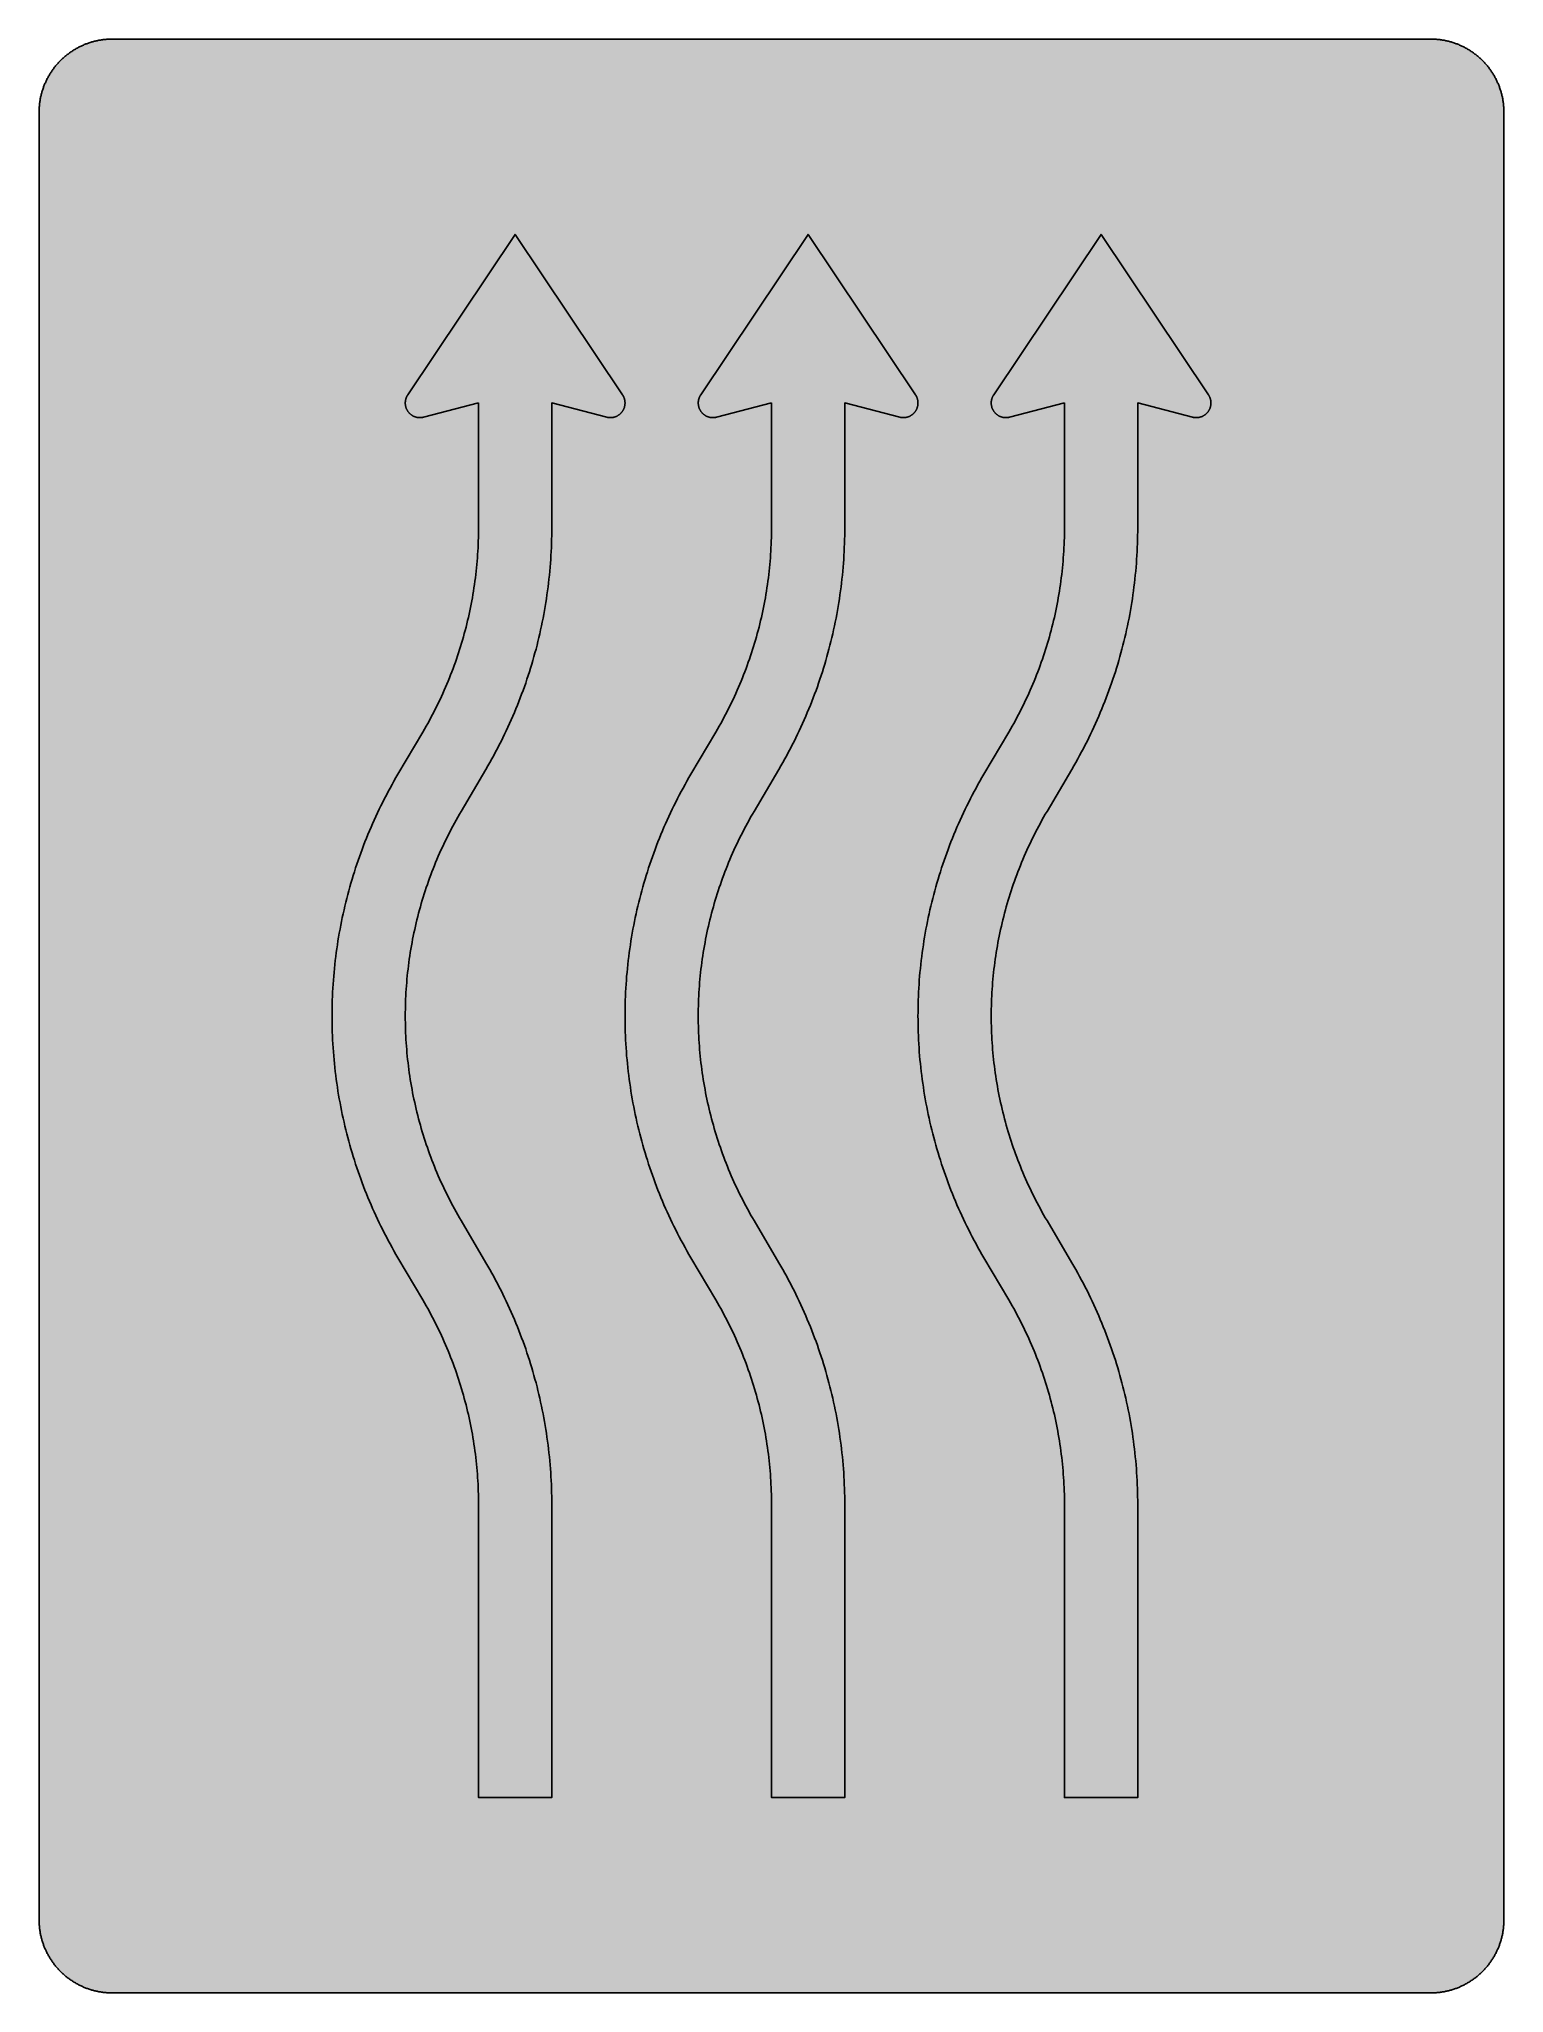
# Model space of a CAD drawing. Header units: millimetres. Extents: x 0 to 423, y 0 to 564.
import ezdxf

# ---------------------------------------------------------------- set-up
doc = ezdxf.new("R2010")
doc.units = ezdxf.units.MM

msp = doc.modelspace()

# ---------------------------------------------------------------- hatches: boundary and pattern name
for color, points in [(254, [(21.2189, 0.0537), (20.955, 0.0533), (20.6934, 0.0584), (20.4292, 0.066), (20.1676, 0.0787), (19.906, 0.094), (19.6469, 0.1118), (19.3853, 0.1321), (19.1262, 0.1549), (18.8671, 0.1829), (18.608, 0.2134), (18.349, 0.2464), (18.0924, 0.2845), (17.8359, 0.3251), (17.5793, 0.3683), (17.3253, 0.414), (17.0688, 0.4623), (16.8148, 0.5156), (16.5633, 0.5715), (16.3093, 0.6299), (16.0579, 0.6909), (15.809, 0.7544), (15.56, 0.823), (15.3111, 0.8941), (15.0622, 0.9677), (14.8158, 1.0439), (14.5694, 1.1227), (14.3256, 1.2065), (14.0818, 1.2903), (13.8379, 1.3792), (13.5966, 1.4707), (13.3579, 1.5672), (13.1191, 1.6637), (12.8803, 1.7628), (12.6441, 1.8669), (12.4079, 1.9736), (12.1742, 2.0803), (11.9405, 2.192), (11.7094, 2.3089), (11.4808, 2.4257), (11.2522, 2.5451), (11.0236, 2.6695), (10.7975, 2.794), (10.574, 2.9235), (10.3505, 3.0556), (10.1295, 3.1877), (9.9111, 3.3249), (9.6926, 3.4646), (9.4742, 3.6068), (9.2608, 3.7541), (9.0475, 3.9014), (8.8341, 4.0513), (8.6258, 4.2037), (8.4176, 4.3612), (8.2118, 4.5187), (8.0061, 4.6812), (7.8029, 4.8438), (7.6022, 5.0114), (7.4041, 5.1816), (7.206, 5.3518), (7.0129, 5.527), (6.8174, 5.7048), (6.6269, 5.8826), (6.4389, 6.0655), (6.2509, 6.2509), (6.0655, 6.4389), (5.8852, 6.6269), (5.7048, 6.8174), (5.527, 7.0104), (5.3518, 7.206), (5.1816, 7.4041), (5.0114, 7.6022), (4.8463, 7.8029), (4.6812, 8.0061), (4.5187, 8.2118), (4.3612, 8.4176), (4.2062, 8.6258), (4.0513, 8.8341), (3.9014, 9.0475), (3.7541, 9.2608), (3.6068, 9.4742), (3.4646, 9.6926), (3.3249, 9.9085), (3.1877, 10.1295), (3.0556, 10.3505), (2.9235, 10.574), (2.794, 10.7975), (2.6695, 11.0236), (2.5451, 11.2522), (2.4257, 11.4808), (2.3063, 11.7094), (2.192, 11.9405), (2.0803, 12.1742), (1.971, 12.4079), (1.8669, 12.6441), (1.7628, 12.8803), (1.6637, 13.1191), (1.5646, 13.3579), (1.4707, 13.5966), (1.3792, 13.8379), (1.2903, 14.0818), (1.2065, 14.3256), (1.1227, 14.5694), (1.0439, 14.8158), (0.9652, 15.0622), (0.8915, 15.3111), (0.823, 15.56), (0.7544, 15.809), (0.6883, 16.0604), (0.6274, 16.3119), (0.569, 16.5633), (0.5131, 16.8148), (0.4623, 17.0688), (0.4115, 17.3253), (0.3658, 17.5793), (0.3226, 17.8359), (0.2819, 18.0924), (0.2464, 18.3515), (0.2134, 18.608), (0.1829, 18.8671), (0.1549, 19.1262), (0.1295, 19.3878), (0.1092, 19.6469), (0.0914, 19.9085), (0.0762, 20.1701), (0.066, 20.4318), (0.0584, 20.6934), (0.0533, 20.955), (0.0508, 21.2192), (0.0522, 543.3314), (0.0533, 543.593), (0.0584, 543.8546), (0.066, 544.1188), (0.0762, 544.3804), (0.0914, 544.642), (0.1092, 544.9011), (0.1295, 545.1627), (0.1549, 545.4218), (0.1829, 545.6809), (0.2134, 545.94), (0.2464, 546.1991), (0.2819, 546.4556), (0.3226, 546.7121), (0.3658, 546.9687), (0.4115, 547.2227), (0.4623, 547.4792), (0.5131, 547.7332), (0.569, 547.9847), (0.6274, 548.2387), (0.6883, 548.4876), (0.7544, 548.7391), (0.823, 548.988), (0.8915, 549.2369), (0.9652, 549.4858), (1.0439, 549.7322), (1.1227, 549.9786), (1.2065, 550.2224), (1.2903, 550.4663), (1.3792, 550.7076), (1.4707, 550.9489), (1.5646, 551.1902), (1.6637, 551.4289), (1.7628, 551.6677), (1.8669, 551.9039), (1.971, 552.1401), (2.0803, 552.3738), (2.192, 552.6049), (2.3063, 552.8386), (2.4257, 553.0672), (2.5451, 553.2958), (2.6695, 553.5244), (2.794, 553.7505), (2.9235, 553.974), (3.0556, 554.1975), (3.1877, 554.4185), (3.3249, 554.6369), (3.4646, 554.8554), (3.6068, 555.0738), (3.7541, 555.2872), (3.9014, 555.5005), (4.0513, 555.7114), (4.2062, 555.9222), (4.3612, 556.1305), (4.5187, 556.3362), (4.6812, 556.5419), (4.8463, 556.7451), (5.0114, 556.9458), (5.1816, 557.1439), (5.3518, 557.342), (5.527, 557.5351), (5.7048, 557.7281), (5.8852, 557.9212), (6.0655, 558.1091), (6.2509, 558.2971), (6.4389, 558.4825), (6.6269, 558.6628), (6.8174, 558.8432), (7.0129, 559.021), (7.206, 559.1937), (7.4041, 559.3664), (7.6022, 559.5366), (7.8029, 559.7017), (8.0061, 559.8668), (8.2118, 560.0268), (8.4176, 560.1868), (8.6258, 560.3418), (8.8341, 560.4967), (9.0475, 560.6466), (9.2608, 560.7939), (9.4742, 560.9387), (9.6926, 561.0835), (9.9111, 561.2232), (10.1295, 561.3603), (10.3505, 561.4924), (10.574, 561.6245), (10.7975, 561.754), (11.0236, 561.8785), (11.2522, 562.0029), (11.4808, 562.1223), (11.7094, 562.2392), (11.9405, 562.356), (12.1742, 562.4678), (12.4079, 562.5744), (12.6441, 562.6811), (12.8803, 562.7853), (13.1191, 562.8843), (13.3579, 562.9834), (13.5966, 563.0774), (13.8379, 563.1688), (14.0818, 563.2577), (14.3256, 563.3415), (14.5694, 563.4253), (14.8158, 563.5041), (15.0622, 563.5803), (15.3111, 563.6539), (15.56, 563.7251), (15.809, 563.7936), (16.0579, 563.8571), (16.3093, 563.9206), (16.5633, 563.9791), (16.8148, 564.0349), (17.0688, 564.0857), (17.3253, 564.1365), (17.5793, 564.1823), (17.8359, 564.2254), (18.0924, 564.2635), (18.349, 564.3016), (18.608, 564.3347), (18.8671, 564.3651), (19.1262, 564.3931), (19.3853, 564.4185), (19.6469, 564.4388), (19.906, 564.4566), (20.1676, 564.4718), (20.4292, 564.482), (20.6934, 564.4896), (20.955, 564.4947), (21.2166, 564.4972), (402.2189, 564.4981), (402.4808, 564.4947), (402.7424, 564.4896), (403.0066, 564.482), (403.2682, 564.4718), (403.5298, 564.4566), (403.7889, 564.4388), (404.0505, 564.4185), (404.3096, 564.3931), (404.5687, 564.3651), (404.8277, 564.3347), (405.0868, 564.3016), (405.3434, 564.2635), (405.5999, 564.2254), (405.8564, 564.1823), (406.113, 564.1365), (406.367, 564.0857), (406.621, 564.0349), (406.875, 563.9791), (407.1264, 563.9206), (407.3779, 563.8571), (407.6268, 563.7936), (407.8783, 563.7251), (408.1272, 563.6539), (408.3736, 563.5803), (408.62, 563.5041), (408.8663, 563.4253), (409.1102, 563.3415), (409.354, 563.2577), (409.5979, 563.1688), (409.8392, 563.0774), (410.0805, 562.9834), (410.3192, 562.8843), (410.5554, 562.7853), (410.7942, 562.6811), (411.0279, 562.5744), (411.2616, 562.4678), (411.4952, 562.356), (411.7264, 562.2392), (411.9575, 562.1223), (412.1861, 562.0029), (412.4122, 561.8785), (412.6382, 561.754), (412.8643, 561.6245), (413.0853, 561.4924), (413.3063, 561.3603), (413.5272, 561.2232), (413.7457, 561.0835), (413.9616, 560.9387), (414.1775, 560.7939), (414.3908, 560.6466), (414.6017, 560.4967), (414.8125, 560.3418), (415.0208, 560.1868), (415.2265, 560.0268), (415.4297, 559.8668), (415.6329, 559.7017), (415.8336, 559.5366), (416.0342, 559.3664), (416.2298, 559.1937), (416.4254, 559.021), (416.6184, 558.8432), (416.8089, 558.6628), (416.9994, 558.4825), (417.1848, 558.2971), (417.3703, 558.1091), (417.5531, 557.9212), (417.7335, 557.7281), (417.9087, 557.5351), (418.084, 557.342), (418.2567, 557.1439), (418.4244, 556.9458), (418.592, 556.7451), (418.7546, 556.5419), (418.9171, 556.3362), (419.0746, 556.1305), (419.2321, 555.9222), (419.3845, 555.7114), (419.5369, 555.5005), (419.6842, 555.2872), (419.829, 555.0738), (419.9712, 554.8554), (420.1109, 554.6369), (420.2481, 554.4185), (420.3827, 554.1975), (420.5148, 553.974), (420.6418, 553.7505), (420.7688, 553.5244), (420.8907, 553.2958), (421.0126, 553.0672), (421.1295, 552.8386), (421.2438, 552.6049), (421.3555, 552.3738), (421.4647, 552.1401), (421.5689, 551.9039), (421.673, 551.6677), (421.7746, 551.4289), (421.8711, 551.1902), (421.9651, 550.9489), (422.0566, 550.7076), (422.1455, 550.4663), (422.2318, 550.2224), (422.3131, 549.9786), (422.3918, 549.7322), (422.4706, 549.4858), (422.5442, 549.2369), (422.6128, 548.988), (422.6814, 548.7391), (422.7449, 548.4876), (422.8084, 548.2387), (422.8668, 547.9847), (422.9227, 547.7332), (422.9735, 547.4792), (423.0243, 547.2227), (423.07, 546.9687), (423.1132, 546.7121), (423.1513, 546.4556), (423.1894, 546.1991), (423.2224, 545.94), (423.2529, 545.6809), (423.2808, 545.4218), (423.3037, 545.1627), (423.3266, 544.9011), (423.3443, 544.642), (423.357, 544.3804), (423.3697, 544.1188), (423.3774, 543.8546), (423.3824, 543.593), (423.385, 543.3314), (423.3855, 21.2203), (423.3824, 20.955), (423.3774, 20.6934), (423.3697, 20.4318), (423.357, 20.1701), (423.3443, 19.9085), (423.3266, 19.6469), (423.3037, 19.3878), (423.2808, 19.1262), (423.2529, 18.8671), (423.2224, 18.608), (423.1894, 18.3515), (423.1513, 18.0924), (423.1132, 17.8359), (423.07, 17.5793), (423.0243, 17.3253), (422.9735, 17.0688), (422.9227, 16.8148), (422.8668, 16.5633), (422.8084, 16.3119), (422.7449, 16.0604), (422.6814, 15.809), (422.6128, 15.56), (422.5442, 15.3111), (422.4706, 15.0622), (422.3918, 14.8158), (422.3131, 14.5694), (422.2318, 14.3256), (422.1455, 14.0818), (422.0566, 13.8379), (421.9651, 13.5966), (421.8711, 13.3579), (421.7746, 13.1191), (421.673, 12.8803), (421.5689, 12.6441), (421.4647, 12.4079), (421.3555, 12.1742), (421.2438, 11.9405), (421.1295, 11.7094), (421.0126, 11.4808), (420.8907, 11.2522), (420.7688, 11.0236), (420.6418, 10.7975), (420.5148, 10.574), (420.3827, 10.3505), (420.2481, 10.1295), (420.1109, 9.9085), (419.9712, 9.6926), (419.829, 9.4742), (419.6842, 9.2608), (419.5369, 9.0475), (419.3845, 8.8341), (419.2321, 8.6258), (419.0746, 8.4176), (418.9171, 8.2118), (418.7546, 8.0061), (418.592, 7.8029), (418.4244, 7.6022), (418.2567, 7.4041), (418.084, 7.206), (417.9087, 7.0104), (417.7335, 6.8174), (417.5531, 6.6269), (417.3703, 6.4389), (417.1848, 6.2509), (416.9994, 6.0655), (416.8089, 5.8826), (416.6184, 5.7048), (416.4254, 5.527), (416.2298, 5.3518), (416.0342, 5.1816), (415.8336, 5.0114), (415.6329, 4.8438), (415.4297, 4.6812), (415.2265, 4.5187), (415.0208, 4.3612), (414.8125, 4.2037), (414.6017, 4.0513), (414.3908, 3.9014), (414.1775, 3.7541), (413.9616, 3.6068), (413.7457, 3.4646), (413.5272, 3.3249), (413.3063, 3.1877), (413.0853, 3.0556), (412.8643, 2.9235), (412.6382, 2.794), (412.4122, 2.6695), (412.1861, 2.5451), (411.9575, 2.4257), (411.7264, 2.3089), (411.4952, 2.192), (411.2616, 2.0803), (411.0279, 1.9736), (410.7942, 1.8669), (410.5554, 1.7628), (410.3192, 1.6637), (410.0805, 1.5672), (409.8392, 1.4707), (409.5979, 1.3792), (409.354, 1.2903), (409.1102, 1.2065), (408.8663, 1.1227), (408.62, 1.0439), (408.3736, 0.9677), (408.1272, 0.8941), (407.8783, 0.823), (407.6268, 0.7544), (407.3779, 0.6909), (407.1264, 0.6299), (406.875, 0.5715), (406.621, 0.5156), (406.367, 0.4623), (406.113, 0.414), (405.8564, 0.3683), (405.5999, 0.3251), (405.3434, 0.2845), (405.0868, 0.2464), (404.8277, 0.2134), (404.5687, 0.1829), (404.3096, 0.1549), (404.0505, 0.1321), (403.7889, 0.1118), (403.5298, 0.094), (403.2682, 0.0787), (403.0066, 0.066), (402.7424, 0.0584), (402.4808, 0.0533), (402.2166, 0.0533)]), (59, [(127.0522, 459.3703), (111.1772, 455.2703), (111.1606, 455.2645), (111.1428, 455.262), (111.1275, 455.2569), (111.1123, 455.2518), (111.0945, 455.2493), (111.0793, 455.2442), (111.0615, 455.2417), (111.0463, 455.2366), (111.031, 455.234), (111.0132, 455.2315), (110.998, 455.2264), (110.9802, 455.2239), (110.965, 455.2213), (110.9472, 455.2163), (110.932, 455.2137), (110.9167, 455.2112), (110.8989, 455.2086), (110.8837, 455.2036), (110.8659, 455.201), (110.8507, 455.1985), (110.8329, 455.1959), (110.8177, 455.1934), (110.7999, 455.1909), (110.7846, 455.1883), (110.7669, 455.1858), (110.7516, 455.1832), (110.7338, 455.1807), (110.7186, 455.1782), (110.7008, 455.1756), (110.6856, 455.1731), (110.6678, 455.1705), (110.6526, 455.168), (110.6348, 455.168), (110.6195, 455.1655), (110.6018, 455.1629), (110.5865, 455.1604), (110.5687, 455.1604), (110.5535, 455.1578), (110.5357, 455.1553), (110.5179, 455.1553), (110.5027, 455.1528), (110.4849, 455.1502), (110.4697, 455.1502), (110.4519, 455.1477), (110.4367, 455.1477), (110.4189, 455.1451), (110.4036, 455.1451), (110.3859, 455.1451), (110.3681, 455.1426), (110.3528, 455.1426), (110.3351, 455.1401), (110.3198, 455.1401), (110.302, 455.1401), (110.2843, 455.1401), (110.269, 455.1375), (110.2512, 455.1375), (110.236, 455.1375), (110.2182, 455.1375), (110.2004, 455.1375), (110.1852, 455.135), (110.1674, 455.135), (110.1522, 455.135), (110.1344, 455.135), (110.1166, 455.135), (110.0074, 455.1375), (109.9007, 455.1401), (109.7915, 455.1477), (109.6848, 455.1578), (109.5781, 455.1705), (109.474, 455.1832), (109.3673, 455.201), (109.2657, 455.2213), (109.1616, 455.2442), (109.06, 455.2696), (108.9584, 455.295), (108.8593, 455.3255), (108.7603, 455.3585), (108.6612, 455.3915), (108.5647, 455.4296), (108.4707, 455.4677), (108.3767, 455.5084), (108.2827, 455.5541), (108.1913, 455.5998), (108.0999, 455.6455), (108.011, 455.6963), (107.9221, 455.7497), (107.8357, 455.803), (107.7519, 455.8589), (107.6681, 455.9173), (107.5842, 455.9757), (107.5055, 456.0392), (107.4242, 456.1027), (107.348, 456.1688), (107.2718, 456.2348), (107.1982, 456.3034), (107.1245, 456.3745), (107.0534, 456.4482), (106.9848, 456.5218), (106.9162, 456.598), (106.8502, 456.6768), (106.7867, 456.7555), (106.7257, 456.8368), (106.6648, 456.9181), (106.6063, 457.0019), (106.5505, 457.0882), (106.4971, 457.1746), (106.4463, 457.261), (106.3955, 457.3499), (106.3473, 457.4413), (106.3015, 457.5327), (106.2584, 457.6267), (106.2177, 457.7207), (106.1771, 457.8172), (106.1415, 457.9137), (106.106, 458.0103), (106.0755, 458.1093), (106.045, 458.2109), (106.0171, 458.31), (105.9917, 458.4116), (105.9713, 458.5157), (105.951, 458.6199), (105.9332, 458.724), (105.918, 458.8307), (105.9053, 458.9374), (105.8977, 459.044), (105.8901, 459.1507), (105.885, 459.2599), (105.885, 459.3692), (105.885, 459.4073), (105.885, 459.4479), (105.885, 459.486), (105.8875, 459.5266), (105.8901, 459.5647), (105.8901, 459.6054), (105.8926, 459.6435), (105.8951, 459.6816), (105.9002, 459.7222), (105.9028, 459.7603), (105.9053, 459.7984), (105.9104, 459.8365), (105.9155, 459.8772), (105.9205, 459.9153), (105.9256, 459.9534), (105.9307, 459.9915), (105.9358, 460.0321), (105.9434, 460.0702), (105.9485, 460.1083), (105.9561, 460.1464), (105.9637, 460.1845), (105.9713, 460.2226), (105.979, 460.2607), (105.9866, 460.2988), (105.9967, 460.3369), (106.0069, 460.375), (106.0145, 460.4131), (106.0247, 460.4487), (106.0348, 460.4868), (106.045, 460.5249), (106.0552, 460.563), (106.0679, 460.5985), (106.078, 460.6366), (106.0907, 460.6722), (106.1034, 460.7103), (106.1161, 460.7484), (106.1288, 460.7839), (106.1415, 460.8195), (106.1542, 460.8576), (106.1695, 460.8932), (106.1822, 460.9287), (106.1974, 460.9668), (106.2126, 461.0024), (106.2279, 461.0379), (106.2431, 461.0735), (106.2584, 461.1091), (106.2761, 461.1446), (106.2914, 461.1802), (106.3092, 461.2157), (106.3269, 461.2488), (106.3447, 461.2843), (106.3625, 461.3199), (106.3803, 461.3529), (106.3981, 461.3885), (106.4158, 461.424), (106.4362, 461.457), (106.4565, 461.4901), (106.4743, 461.5256), (106.4946, 461.5586), (106.5149, 461.5917), (106.5378, 461.6247), (106.5581, 461.6577), (106.5784, 461.6907), (106.6013, 461.7237), (137.6355, 508.0536), (168.6705, 461.7251), (168.6916, 461.6907), (168.7119, 461.6577), (168.7322, 461.6247), (168.7551, 461.5917), (168.7754, 461.5586), (168.7957, 461.5256), (168.8135, 461.4901), (168.8338, 461.457), (168.8541, 461.424), (168.8719, 461.3885), (168.8897, 461.3529), (168.9075, 461.3199), (168.9252, 461.2843), (168.943, 461.2488), (168.9608, 461.2157), (168.9786, 461.1802), (168.9938, 461.1446), (169.0116, 461.1091), (169.0268, 461.0735), (169.0421, 461.0379), (169.0573, 461.0024), (169.0726, 460.9668), (169.0878, 460.9287), (169.1005, 460.8932), (169.1157, 460.8576), (169.1284, 460.8195), (169.1411, 460.7839), (169.1538, 460.7484), (169.1665, 460.7103), (169.1792, 460.6722), (169.1894, 460.6366), (169.2021, 460.5985), (169.2123, 460.563), (169.225, 460.5249), (169.2351, 460.4868), (169.2453, 460.4487), (169.2529, 460.4131), (169.2631, 460.375), (169.2732, 460.3369), (169.2808, 460.2988), (169.2885, 460.2607), (169.2986, 460.2226), (169.3062, 460.1845), (169.3113, 460.1464), (169.3189, 460.1083), (169.3266, 460.0702), (169.3316, 460.0321), (169.3393, 459.9915), (169.3443, 459.9534), (169.3494, 459.9153), (169.3545, 459.8772), (169.3596, 459.8365), (169.3621, 459.7984), (169.3672, 459.7603), (169.3697, 459.7222), (169.3723, 459.6816), (169.3748, 459.6435), (169.3774, 459.6054), (169.3799, 459.5647), (169.3824, 459.5266), (169.3824, 459.486), (169.3824, 459.4479), (169.385, 459.4073), (169.385, 459.3692), (169.3824, 459.2599), (169.3799, 459.1507), (169.3723, 459.044), (169.3621, 458.9374), (169.3494, 458.8307), (169.3367, 458.724), (169.3189, 458.6199), (169.2986, 458.5157), (169.2758, 458.4116), (169.2504, 458.31), (169.225, 458.2109), (169.1945, 458.1093), (169.1615, 458.0103), (169.1284, 457.9137), (169.0903, 457.8172), (169.0522, 457.7207), (169.0116, 457.6267), (168.9659, 457.5327), (168.9202, 457.4413), (168.8744, 457.3499), (168.8236, 457.261), (168.7703, 457.1746), (168.717, 457.0882), (168.6611, 457.0019), (168.6027, 456.9181), (168.5442, 456.8368), (168.4807, 456.7555), (168.4172, 456.6768), (168.3512, 456.598), (168.2852, 456.5218), (168.2166, 456.4482), (168.1455, 456.3745), (168.0718, 456.3034), (167.9981, 456.2348), (167.9219, 456.1688), (167.8432, 456.1027), (167.7645, 456.0392), (167.6832, 455.9757), (167.6019, 455.9173), (167.5181, 455.8589), (167.4317, 455.803), (167.3454, 455.7497), (167.259, 455.6963), (167.1701, 455.6455), (167.0787, 455.5998), (166.9872, 455.5541), (166.8932, 455.5084), (166.7993, 455.4677), (166.7027, 455.4296), (166.6062, 455.3915), (166.5097, 455.3585), (166.4106, 455.3255), (166.309, 455.295), (166.21, 455.2696), (166.1084, 455.2442), (166.0042, 455.2213), (165.9001, 455.201), (165.796, 455.1832), (165.6893, 455.1705), (165.5851, 455.1578), (165.4759, 455.1477), (165.3692, 455.1401), (165.26, 455.1375), (165.1508, 455.135), (165.133, 455.135), (165.1178, 455.135), (165.1, 455.135), (165.0848, 455.135), (165.067, 455.1375), (165.0517, 455.1375), (165.034, 455.1375), (165.0162, 455.1375), (165.0009, 455.1375), (164.9832, 455.1401), (164.9679, 455.1401), (164.9501, 455.1401), (164.9349, 455.1401), (164.9171, 455.1426), (164.8993, 455.1426), (164.8841, 455.1451), (164.8663, 455.1451), (164.8511, 455.1451), (164.8333, 455.1477), (164.8181, 455.1477), (164.8003, 455.1502), (164.785, 455.1502), (164.7673, 455.1528), (164.7495, 455.1553), (164.7342, 455.1553), (164.7165, 455.1578), (164.7012, 455.1604), (164.6834, 455.1604), (164.6682, 455.1629), (164.6504, 455.1655), (164.6352, 455.168), (164.6174, 455.168), (164.6022, 455.1705), (164.5844, 455.1731), (164.5691, 455.1756), (164.5514, 455.1782), (164.5361, 455.1807), (164.5183, 455.1832), (164.5031, 455.1858), (164.4853, 455.1883), (164.4701, 455.1909), (164.4523, 455.1934), (164.4371, 455.1959), (164.4193, 455.1985), (164.404, 455.201), (164.3863, 455.2036), (164.371, 455.2086), (164.3532, 455.2112), (164.338, 455.2137), (164.3202, 455.2163), (164.305, 455.2213), (164.2872, 455.2239), (164.272, 455.2264), (164.2567, 455.2315), (164.2389, 455.234), (164.2237, 455.2366), (164.2059, 455.2417), (164.1907, 455.2442), (164.1729, 455.2493), (164.1577, 455.2518), (164.1424, 455.2569), (164.1246, 455.262), (164.1094, 455.2645), (164.0916, 455.2696), (148.2189, 459.3703), (148.2189, 423.387), (148.2115, 422.2344), (148.1988, 421.0837), (148.1734, 419.9331), (148.1404, 418.785), (148.0972, 417.637), (148.0439, 416.4889), (147.9829, 415.3433), (147.9118, 414.1978), (147.8305, 413.0548), (147.7391, 411.9118), (147.6375, 410.7713), (147.5283, 409.6309), (147.4089, 408.4904), (147.2794, 407.355), (147.1422, 406.2171), (146.9949, 405.0843), (146.8374, 403.9514), (146.6723, 402.8186), (146.497, 401.6883), (146.3116, 400.5605), (146.116, 399.4353), (145.9128, 398.3101), (145.702, 397.19), (145.4785, 396.0698), (145.2474, 394.9497), (145.0061, 393.8346), (144.7571, 392.7196), (144.4981, 391.6096), (144.2288, 390.4996), (143.952, 389.3922), (143.6649, 388.2873), (143.3703, 387.1849), (143.0655, 386.0851), (142.7505, 384.9878), (142.428, 383.8931), (142.0952, 382.8009), (141.7549, 381.7112), (141.4043, 380.6241), (141.0437, 379.5395), (140.6754, 378.46), (140.2994, 377.3805), (139.9134, 376.3061), (139.5171, 375.2342), (139.1133, 374.1649), (138.6992, 373.1006), (138.2776, 372.0389), (137.8458, 370.9797), (137.4064, 369.9231), (136.9568, 368.8715), (136.4996, 367.8225), (136.0322, 366.776), (135.5573, 365.7346), (135.0721, 364.6983), (134.5794, 363.662), (134.079, 362.6333), (133.5684, 361.6046), (133.0477, 360.5835), (132.5194, 359.5649), (131.9835, 358.5489), (131.4374, 357.538), (130.8837, 356.5322), (130.3198, 355.5289), (129.7483, 354.5307), (129.1666, 353.535), (122.0061, 341.3785), (121.5136, 340.5353), (121.031, 339.692), (120.5535, 338.8436), (120.0836, 337.9902), (119.6238, 337.1342), (119.1692, 336.2757), (118.7221, 335.4146), (118.2827, 334.5485), (117.8509, 333.6798), (117.4242, 332.8086), (117.0076, 331.9323), (116.5987, 331.0534), (116.1948, 330.1721), (115.8011, 329.2881), (115.4125, 328.4017), (115.0341, 327.5101), (114.6607, 326.6186), (114.2949, 325.722), (113.9393, 324.8228), (113.5888, 323.9211), (113.2459, 323.0169), (112.9132, 322.1101), (112.5855, 321.2008), (112.2655, 320.2889), (111.953, 319.3745), (111.6508, 318.455), (111.3536, 317.5356), (111.064, 316.6161), (110.7846, 315.6915), (110.5103, 314.7644), (110.2436, 313.8348), (109.9871, 312.9051), (109.7356, 311.973), (109.4943, 311.0382), (109.2581, 310.101), (109.032, 309.1612), (108.8136, 308.2214), (108.6002, 307.279), (108.397, 306.3342), (108.2015, 305.3867), (108.0135, 304.4393), (107.8332, 303.4894), (107.663, 302.5394), (107.4979, 301.5869), (107.3404, 300.6319), (107.1931, 299.6768), (107.0508, 298.7192), (106.9188, 297.7591), (106.7943, 296.799), (106.6775, 295.8389), (106.5682, 294.8762), (106.4666, 293.9136), (106.3752, 292.9484), (106.2888, 291.9832), (106.2126, 291.0154), (106.1441, 290.0477), (106.0831, 289.0799), (106.0298, 288.1097), (105.9866, 287.1394), (105.9485, 286.1666), (105.9205, 285.1937), (105.9002, 284.2209), (105.8875, 283.2481), (105.885, 282.2753), (105.8875, 281.2999), (105.9002, 280.3271), (105.9205, 279.3543), (105.9485, 278.3815), (105.9866, 277.4112), (106.0298, 276.4409), (106.0831, 275.4706), (106.1441, 274.5003), (106.2126, 273.5326), (106.2888, 272.5674), (106.3752, 271.5997), (106.4666, 270.6345), (106.5682, 269.6718), (106.6775, 268.7091), (106.7943, 267.749), (106.9188, 266.7889), (107.0508, 265.8288), (107.1931, 264.8712), (107.3404, 263.9162), (107.4979, 262.9611), (107.663, 262.0086), (107.8332, 261.0587), (108.0135, 260.1087), (108.2015, 259.1613), (108.397, 258.2139), (108.6002, 257.269), (108.8136, 256.3266), (109.032, 255.3868), (109.2581, 254.447), (109.4943, 253.5098), (109.7356, 252.5751), (109.9871, 251.6429), (110.2436, 250.7132), (110.5103, 249.7836), (110.7846, 248.8565), (111.064, 247.9319), (111.3536, 247.0125), (111.6508, 246.093), (111.953, 245.176), (112.2655, 244.2591), (112.5855, 243.3472), (112.9132, 242.4379), (113.2459, 241.5311), (113.5888, 240.6269), (113.9393, 239.7252), (114.2949, 238.826), (114.6607, 237.9294), (115.0341, 237.0379), (115.4125, 236.1463), (115.8011, 235.2599), (116.1948, 234.376), (116.5987, 233.4946), (117.0076, 232.6157), (117.4242, 231.7394), (117.8509, 230.8682), (118.2827, 229.9995), (118.7221, 229.1334), (119.1692, 228.2723), (119.6238, 227.4113), (120.0836, 226.5578), (120.5535, 225.7044), (121.031, 224.856), (121.5136, 224.0128), (122.0038, 223.1695), (129.1689, 211.0147), (129.7483, 210.0199), (130.3198, 209.0217), (130.8837, 208.0184), (131.4374, 207.01), (131.9835, 205.9991), (132.5194, 204.9856), (133.0477, 203.9671), (133.5684, 202.9435), (134.079, 201.9148), (134.5794, 200.8861), (135.0721, 199.8497), (135.5573, 198.8134), (136.0322, 197.772), (136.4996, 196.7255), (136.9568, 195.6765), (137.4064, 194.625), (137.8458, 193.5683), (138.2776, 192.5091), (138.6992, 191.4474), (139.1133, 190.3832), (139.5171, 189.3138), (139.9134, 188.2419), (140.2994, 187.1675), (140.6754, 186.088), (141.0437, 185.0085), (141.4043, 183.9239), (141.7549, 182.8368), (142.0952, 181.7472), (142.428, 180.655), (142.7505, 179.5602), (143.0655, 178.4629), (143.3703, 177.3631), (143.6649, 176.2608), (143.952, 175.1559), (144.2288, 174.0484), (144.4981, 172.9384), (144.7571, 171.8285), (145.0061, 170.7134), (145.2474, 169.5983), (145.4785, 168.4782), (145.702, 167.3581), (145.9128, 166.2379), (146.116, 165.1127), (146.3116, 163.9875), (146.497, 162.8597), (146.6723, 161.7294), (146.8374, 160.5966), (146.9949, 159.4637), (147.1422, 158.3309), (147.2794, 157.1955), (147.4089, 156.0576), (147.5283, 154.9171), (147.6375, 153.7792), (147.7391, 152.6362), (147.8305, 151.4932), (147.9118, 150.3502), (147.9829, 149.2047), (148.0439, 148.0591), (148.0972, 146.9111), (148.1404, 145.763), (148.1734, 144.6149), (148.1988, 143.4643), (148.2115, 142.3137), (148.2166, 141.163), (148.2189, 56.4981), (127.0522, 56.4981), (127.0522, 141.1648), (127.0457, 142.1384), (127.0356, 143.1112), (127.0152, 144.084), (126.9848, 145.0569), (126.9492, 146.0271), (126.9035, 146.9974), (126.8527, 147.9677), (126.7917, 148.9354), (126.7231, 149.9032), (126.6444, 150.8709), (126.5606, 151.8361), (126.4666, 152.8013), (126.3675, 153.7665), (126.2583, 154.7292), (126.1415, 155.6893), (126.017, 156.6494), (125.8849, 157.607), (125.7427, 158.5646), (125.5954, 159.5196), (125.4379, 160.4747), (125.2728, 161.4272), (125.1026, 162.3797), (124.9223, 163.3296), (124.7343, 164.277), (124.5387, 165.2219), (124.3355, 166.1668), (124.1222, 167.1091), (123.9037, 168.0515), (123.6777, 168.9887), (123.4415, 169.926), (123.2002, 170.8607), (122.9487, 171.7929), (122.6922, 172.7251), (122.4255, 173.6522), (122.1537, 174.5793), (121.8717, 175.5038), (121.5822, 176.4259), (121.285, 177.3453), (120.9827, 178.2623), (120.6703, 179.1767), (120.3503, 180.0885), (120.0252, 180.9979), (119.6899, 181.9046), (119.347, 182.8089), (118.999, 183.7106), (118.6409, 184.6097), (118.2751, 185.5064), (117.9043, 186.4004), (117.5233, 187.2894), (117.1372, 188.1784), (116.7409, 189.0624), (116.3396, 189.9437), (115.9281, 190.8226), (115.5116, 191.6963), (115.0874, 192.5676), (114.6556, 193.4388), (114.2162, 194.3024), (113.7691, 195.166), (113.3145, 196.0245), (112.8522, 196.8805), (112.3823, 197.7314), (111.9073, 198.5797), (111.4222, 199.4256), (110.932, 200.2663), (103.7689, 212.4259), (103.1875, 213.4184), (102.616, 214.4166), (102.0521, 215.4199), (101.4984, 216.4258), (100.9523, 217.4367), (100.4164, 218.4527), (99.888, 219.4712), (99.3673, 220.4949), (98.8568, 221.521), (98.3564, 222.5523), (97.8637, 223.586), (97.3785, 224.6249), (96.9035, 225.6663), (96.4362, 226.7102), (95.979, 227.7593), (95.5294, 228.8134), (95.09, 229.8675), (94.6582, 230.9266), (94.2365, 231.9884), (93.8225, 233.0552), (93.4187, 234.1245), (93.0224, 235.1964), (92.6363, 236.2708), (92.2604, 237.3478), (91.8921, 238.4298), (91.5314, 239.5118), (91.1809, 240.599), (90.8406, 241.6886), (90.5078, 242.7808), (90.1852, 243.8756), (89.8703, 244.9728), (89.5655, 246.0727), (89.2708, 247.175), (88.9838, 248.2799), (88.707, 249.3874), (88.4377, 250.4973), (88.1786, 251.6099), (87.9297, 252.7224), (87.6884, 253.84), (87.4573, 254.9576), (87.2338, 256.0777), (87.0229, 257.2004), (86.8172, 258.3231), (86.6242, 259.4508), (86.4387, 260.5786), (86.2635, 261.7089), (86.0984, 262.8392), (85.9409, 263.972), (85.7936, 265.1074), (85.6539, 266.2428), (85.5269, 267.3807), (85.4075, 268.5186), (85.2983, 269.6591), (85.1967, 270.8021), (85.1052, 271.9426), (85.024, 273.0881), (84.9528, 274.2336), (84.8893, 275.3792), (84.8385, 276.5247), (84.7954, 277.6728), (84.7598, 278.8234), (84.7369, 279.9715), (84.7217, 281.1221), (84.7166, 282.2753), (84.7217, 283.4259), (84.7369, 284.5765), (84.7598, 285.7271), (84.7954, 286.8752), (84.8385, 288.0233), (84.8893, 289.1688), (84.9528, 290.3169), (85.024, 291.4599), (85.1052, 292.6055), (85.1967, 293.7485), (85.2983, 294.8889), (85.4075, 296.0294), (85.5269, 297.1673), (85.6539, 298.3052), (85.7936, 299.4406), (85.9409, 300.576), (86.0984, 301.7088), (86.2635, 302.8391), (86.4387, 303.9694), (86.6242, 305.0972), (86.8172, 306.2249), (87.0229, 307.3476), (87.2338, 308.4703), (87.4573, 309.5904), (87.6884, 310.708), (87.9297, 311.8256), (88.1786, 312.9382), (88.4377, 314.0507), (88.707, 315.1607), (88.9838, 316.2681), (89.2708, 317.373), (89.5655, 318.4754), (89.8703, 319.5752), (90.1852, 320.6725), (90.5078, 321.7672), (90.8406, 322.8594), (91.1809, 323.9491), (91.5314, 325.0362), (91.8921, 326.1182), (92.2604, 327.2003), (92.6363, 328.2772), (93.0224, 329.3516), (93.4187, 330.4235), (93.8225, 331.4929), (94.2365, 332.5597), (94.6582, 333.6214), (95.09, 334.6806), (95.5294, 335.7347), (95.979, 336.7888), (96.4362, 337.8378), (96.9035, 338.8817), (97.3785, 339.9231), (97.8637, 340.962), (98.3564, 341.9958), (98.8568, 343.027), (99.3673, 344.0532), (99.888, 345.0768), (100.4164, 346.0953), (100.9523, 347.1113), (101.4984, 348.1222), (102.0521, 349.1281), (102.616, 350.1314), (103.1875, 351.1296), (103.7666, 352.1253), (110.9334, 364.2826), (111.4222, 365.1225), (111.9073, 365.9683), (112.3823, 366.8166), (112.8522, 367.6675), (113.3145, 368.5235), (113.7691, 369.382), (114.2162, 370.2456), (114.6556, 371.1092), (115.0874, 371.9779), (115.5116, 372.8517), (115.9281, 373.7254), (116.3396, 374.6043), (116.7409, 375.4857), (117.1372, 376.3696), (117.5233, 377.2586), (117.9043, 378.1476), (118.2751, 379.0417), (118.6409, 379.9383), (118.999, 380.8374), (119.347, 381.7391), (119.6899, 382.6434), (120.0252, 383.5502), (120.3503, 384.4595), (120.6703, 385.3713), (120.9827, 386.2857), (121.285, 387.2027), (121.5822, 388.1222), (121.8717, 389.0442), (122.1537, 389.9687), (122.4255, 390.8958), (122.6922, 391.8229), (122.9487, 392.7551), (123.2002, 393.6873), (123.4415, 394.622), (123.6777, 395.5593), (123.9037, 396.4965), (124.1222, 397.4389), (124.3355, 398.3812), (124.5387, 399.3261), (124.7343, 400.271), (124.9223, 401.2184), (125.1026, 402.1684), (125.2728, 403.1209), (125.4379, 404.0734), (125.5954, 405.0284), (125.7427, 405.9834), (125.8849, 406.941), (126.017, 407.8986), (126.1415, 408.8587), (126.2583, 409.8214), (126.3675, 410.784), (126.4666, 411.7467), (126.5606, 412.7119), (126.6444, 413.6771), (126.7231, 414.6448), (126.7917, 415.6126), (126.8527, 416.5803), (126.9035, 417.5506), (126.9492, 418.5209), (126.9848, 419.4937), (127.0152, 420.464), (127.0356, 421.4368), (127.0457, 422.4122), (127.0508, 423.385)]), (59, [(211.7189, 459.3703), (195.8439, 455.2703), (195.8264, 455.2645), (195.8111, 455.262), (195.7934, 455.2569), (195.7781, 455.2518), (195.7629, 455.2493), (195.7451, 455.2442), (195.7299, 455.2417), (195.7121, 455.2366), (195.6968, 455.234), (195.6816, 455.2315), (195.6638, 455.2264), (195.6486, 455.2239), (195.6308, 455.2213), (195.6156, 455.2163), (195.5978, 455.2137), (195.5825, 455.2112), (195.5648, 455.2086), (195.5495, 455.2036), (195.5343, 455.201), (195.5165, 455.1985), (195.5013, 455.1959), (195.4835, 455.1934), (195.4682, 455.1909), (195.4505, 455.1883), (195.4352, 455.1858), (195.4174, 455.1832), (195.4022, 455.1807), (195.3844, 455.1782), (195.3692, 455.1756), (195.3514, 455.1731), (195.3362, 455.1705), (195.3184, 455.168), (195.3031, 455.168), (195.2854, 455.1655), (195.2701, 455.1629), (195.2523, 455.1604), (195.2346, 455.1604), (195.2193, 455.1578), (195.2015, 455.1553), (195.1863, 455.1553), (195.1685, 455.1528), (195.1533, 455.1502), (195.1355, 455.1502), (195.1203, 455.1477), (195.1025, 455.1477), (195.0847, 455.1451), (195.0695, 455.1451), (195.0517, 455.1451), (195.0364, 455.1426), (195.0187, 455.1426), (195.0034, 455.1401), (194.9856, 455.1401), (194.9679, 455.1401), (194.9526, 455.1401), (194.9348, 455.1375), (194.9196, 455.1375), (194.9018, 455.1375), (194.884, 455.1375), (194.8688, 455.1375), (194.851, 455.135), (194.8358, 455.135), (194.818, 455.135), (194.8002, 455.135), (194.785, 455.135), (194.6758, 455.1375), (194.5665, 455.1401), (194.4599, 455.1477), (194.3506, 455.1578), (194.2465, 455.1705), (194.1398, 455.1832), (194.0357, 455.201), (193.9315, 455.2213), (193.8274, 455.2442), (193.7258, 455.2696), (193.6267, 455.295), (193.5251, 455.3255), (193.4261, 455.3585), (193.3296, 455.3915), (193.233, 455.4296), (193.1365, 455.4677), (193.0425, 455.5084), (192.9486, 455.5541), (192.8571, 455.5998), (192.7657, 455.6455), (192.6768, 455.6963), (192.5904, 455.7497), (192.5041, 455.803), (192.4177, 455.8589), (192.3339, 455.9173), (192.2526, 455.9757), (192.1713, 456.0392), (192.0926, 456.1027), (192.0138, 456.1688), (191.9376, 456.2348), (191.864, 456.3034), (191.7903, 456.3745), (191.7192, 456.4482), (191.6506, 456.5218), (191.5846, 456.598), (191.5185, 456.6768), (191.455, 456.7555), (191.3915, 456.8368), (191.3331, 456.9181), (191.2747, 457.0019), (191.2188, 457.0882), (191.1629, 457.1746), (191.1121, 457.261), (191.0613, 457.3499), (191.0131, 457.4413), (190.9674, 457.5327), (190.9242, 457.6267), (190.8835, 457.7207), (190.8454, 457.8172), (190.8073, 457.9137), (190.7743, 458.0103), (190.7413, 458.1093), (190.7108, 458.2109), (190.6854, 458.31), (190.66, 458.4116), (190.6372, 458.5157), (190.6168, 458.6199), (190.5991, 458.724), (190.5838, 458.8307), (190.5737, 458.9374), (190.5635, 459.044), (190.5559, 459.1507), (190.5533, 459.2599), (190.5508, 459.3692), (190.5508, 459.4073), (190.5508, 459.4479), (190.5533, 459.486), (190.5533, 459.5266), (190.5559, 459.5647), (190.5584, 459.6054), (190.561, 459.6435), (190.5635, 459.6816), (190.566, 459.7222), (190.5686, 459.7603), (190.5737, 459.7984), (190.5762, 459.8365), (190.5813, 459.8772), (190.5864, 459.9153), (190.5914, 459.9534), (190.5965, 459.9915), (190.6041, 460.0321), (190.6092, 460.0702), (190.6168, 460.1083), (190.6219, 460.1464), (190.6295, 460.1845), (190.6372, 460.2226), (190.6473, 460.2607), (190.6549, 460.2988), (190.6626, 460.3369), (190.6727, 460.375), (190.6829, 460.4131), (190.6905, 460.4487), (190.7007, 460.4868), (190.7134, 460.5249), (190.7235, 460.563), (190.7337, 460.5985), (190.7464, 460.6366), (190.7565, 460.6722), (190.7692, 460.7103), (190.7819, 460.7484), (190.7946, 460.7839), (190.8073, 460.8195), (190.8226, 460.8576), (190.8353, 460.8932), (190.8505, 460.9287), (190.8632, 460.9668), (190.8785, 461.0024), (190.8937, 461.0379), (190.9089, 461.0735), (190.9267, 461.1091), (190.942, 461.1446), (190.9597, 461.1802), (190.975, 461.2157), (190.9928, 461.2488), (191.0105, 461.2843), (191.0283, 461.3199), (191.0461, 461.3529), (191.0639, 461.3885), (191.0842, 461.424), (191.102, 461.457), (191.1223, 461.4901), (191.1426, 461.5256), (191.1629, 461.5586), (191.1833, 461.5917), (191.2036, 461.6247), (191.2239, 461.6577), (191.2468, 461.6907), (191.2671, 461.7237), (222.3022, 508.0536), (253.3371, 461.7251), (253.3574, 461.6907), (253.3802, 461.6577), (253.4006, 461.6247), (253.4209, 461.5917), (253.4412, 461.5586), (253.4615, 461.5256), (253.4818, 461.4901), (253.4996, 461.457), (253.5199, 461.424), (253.5377, 461.3885), (253.558, 461.3529), (253.5758, 461.3199), (253.5936, 461.2843), (253.6114, 461.2488), (253.6266, 461.2157), (253.6444, 461.1802), (253.6622, 461.1446), (253.6774, 461.1091), (253.6927, 461.0735), (253.7079, 461.0379), (253.7231, 461.0024), (253.7384, 460.9668), (253.7536, 460.9287), (253.7663, 460.8932), (253.7816, 460.8576), (253.7943, 460.8195), (253.807, 460.7839), (253.8197, 460.7484), (253.8324, 460.7103), (253.8451, 460.6722), (253.8578, 460.6366), (253.8679, 460.5985), (253.8806, 460.563), (253.8908, 460.5249), (253.9009, 460.4868), (253.9111, 460.4487), (253.9213, 460.4131), (253.9289, 460.375), (253.939, 460.3369), (253.9467, 460.2988), (253.9568, 460.2607), (253.9644, 460.2226), (253.9721, 460.1845), (253.9797, 460.1464), (253.9873, 460.1083), (253.9924, 460.0702), (254, 460.0321), (254.0051, 459.9915), (254.0102, 459.9534), (254.0152, 459.9153), (254.0203, 459.8772), (254.0254, 459.8365), (254.0279, 459.7984), (254.033, 459.7603), (254.0356, 459.7222), (254.0406, 459.6816), (254.0432, 459.6435), (254.0432, 459.6054), (254.0457, 459.5647), (254.0483, 459.5266), (254.0483, 459.486), (254.0508, 459.4479), (254.0508, 459.4073), (254.0508, 459.3692), (254.0508, 459.2599), (254.0457, 459.1507), (254.0381, 459.044), (254.0279, 458.9374), (254.0178, 458.8307), (254.0025, 458.724), (253.9848, 458.6199), (253.9644, 458.5157), (253.9416, 458.4116), (253.9187, 458.31), (253.8908, 458.2109), (253.8603, 458.1093), (253.8298, 458.0103), (253.7943, 457.9137), (253.7562, 457.8172), (253.7181, 457.7207), (253.6774, 457.6267), (253.6342, 457.5327), (253.5885, 457.4413), (253.5403, 457.3499), (253.4895, 457.261), (253.4387, 457.1746), (253.3853, 457.0882), (253.3269, 457.0019), (253.271, 456.9181), (253.2101, 456.8368), (253.1491, 456.7555), (253.0856, 456.6768), (253.0196, 456.598), (252.951, 456.5218), (252.8824, 456.4482), (252.8113, 456.3745), (252.7376, 456.3034), (252.664, 456.2348), (252.5878, 456.1688), (252.5116, 456.1027), (252.4303, 456.0392), (252.3515, 455.9757), (252.2677, 455.9173), (252.1839, 455.8589), (252.1001, 455.803), (252.0137, 455.7497), (251.9248, 455.6963), (251.8359, 455.6455), (251.7445, 455.5998), (251.653, 455.5541), (251.5591, 455.5084), (251.4651, 455.4677), (251.3711, 455.4296), (251.2746, 455.3915), (251.1755, 455.3585), (251.0765, 455.3255), (250.9774, 455.295), (250.8758, 455.2696), (250.7742, 455.2442), (250.6701, 455.2213), (250.5659, 455.201), (250.4618, 455.1832), (250.3576, 455.1705), (250.251, 455.1578), (250.1443, 455.1477), (250.0351, 455.1401), (249.9258, 455.1375), (249.8166, 455.135), (249.8014, 455.135), (249.7836, 455.135), (249.7684, 455.135), (249.7506, 455.135), (249.7328, 455.1375), (249.7176, 455.1375), (249.6998, 455.1375), (249.6845, 455.1375), (249.6668, 455.1375), (249.6515, 455.1401), (249.6337, 455.1401), (249.616, 455.1401), (249.6007, 455.1401), (249.5829, 455.1426), (249.5677, 455.1426), (249.5499, 455.1451), (249.5347, 455.1451), (249.5169, 455.1451), (249.5017, 455.1477), (249.4839, 455.1477), (249.4661, 455.1502), (249.4509, 455.1502), (249.4331, 455.1528), (249.4178, 455.1553), (249.4001, 455.1553), (249.3848, 455.1578), (249.367, 455.1604), (249.3518, 455.1604), (249.334, 455.1629), (249.3188, 455.1655), (249.301, 455.168), (249.2832, 455.168), (249.268, 455.1705), (249.2502, 455.1731), (249.235, 455.1756), (249.2172, 455.1782), (249.2019, 455.1807), (249.1842, 455.1832), (249.1689, 455.1858), (249.1511, 455.1883), (249.1359, 455.1909), (249.1181, 455.1934), (249.1029, 455.1959), (249.0851, 455.1985), (249.0699, 455.201), (249.0546, 455.2036), (249.0368, 455.2086), (249.0216, 455.2112), (249.0038, 455.2137), (248.9886, 455.2163), (248.9708, 455.2213), (248.9556, 455.2239), (248.9378, 455.2264), (248.9225, 455.2315), (248.9048, 455.234), (248.8895, 455.2366), (248.8743, 455.2417), (248.8565, 455.2442), (248.8413, 455.2493), (248.8235, 455.2518), (248.8082, 455.2569), (248.793, 455.262), (248.7752, 455.2645), (248.76, 455.2696), (232.8855, 459.3703), (232.8855, 423.387), (232.8799, 422.2344), (232.8647, 421.0837), (232.8418, 419.9331), (232.8062, 418.785), (232.7631, 417.637), (232.7123, 416.4889), (232.6488, 415.3433), (232.5776, 414.1978), (232.4964, 413.0548), (232.4049, 411.9118), (232.3059, 410.7713), (232.1941, 409.6309), (232.0747, 408.4904), (231.9477, 407.355), (231.808, 406.2171), (231.6607, 405.0843), (231.5058, 403.9514), (231.3381, 402.8186), (231.1629, 401.6883), (230.9774, 400.5605), (230.7844, 399.4353), (230.5812, 398.3101), (230.3678, 397.19), (230.1443, 396.0698), (229.9132, 394.9497), (229.6744, 393.8346), (229.423, 392.7196), (229.1639, 391.6096), (228.8972, 390.4996), (228.6178, 389.3922), (228.3333, 388.2873), (228.0361, 387.1849), (227.7313, 386.0851), (227.4189, 384.9878), (227.0938, 383.8931), (226.7636, 382.8009), (226.4207, 381.7112), (226.0702, 380.6241), (225.712, 379.5395), (225.3437, 378.46), (224.9653, 377.3805), (224.5792, 376.3061), (224.1829, 375.2342), (223.7791, 374.1649), (223.3651, 373.1006), (222.9434, 372.0389), (222.5116, 370.9797), (222.0722, 369.9231), (221.6226, 368.8715), (221.1654, 367.8225), (220.7006, 366.776), (220.2231, 365.7346), (219.7405, 364.6983), (219.2477, 363.662), (218.7448, 362.6333), (218.2343, 361.6046), (217.7136, 360.5835), (217.1852, 359.5649), (216.6493, 358.5489), (216.1032, 357.538), (215.5495, 356.5322), (214.9856, 355.5289), (214.4141, 354.5307), (213.835, 353.535), (206.6727, 341.3785), (206.1794, 340.5353), (205.6968, 339.692), (205.2193, 338.8436), (204.7519, 337.9902), (204.2897, 337.1342), (203.835, 336.2757), (203.388, 335.4146), (202.9485, 334.5485), (202.5167, 333.6798), (202.0926, 332.8086), (201.6735, 331.9323), (201.2645, 331.0534), (200.8632, 330.1721), (200.467, 329.2881), (200.0809, 328.4017), (199.6999, 327.5101), (199.3265, 326.6186), (198.9633, 325.722), (198.6051, 324.8228), (198.2546, 323.9211), (197.9143, 323.0169), (197.579, 322.1101), (197.2513, 321.2008), (196.9338, 320.2889), (196.6214, 319.3745), (196.3166, 318.455), (196.0194, 317.5356), (195.7324, 316.6161), (195.4505, 315.6915), (195.1761, 314.7644), (194.912, 313.8348), (194.6529, 312.9051), (194.404, 311.973), (194.1601, 311.0382), (193.9265, 310.101), (193.6979, 309.1612), (193.4794, 308.2214), (193.2686, 307.279), (193.0654, 306.3342), (192.8698, 305.3867), (192.6819, 304.4393), (192.5015, 303.4894), (192.3288, 302.5394), (192.1637, 301.5869), (192.0088, 300.6319), (191.8589, 299.6768), (191.7192, 298.7192), (191.5846, 297.7591), (191.4601, 296.799), (191.3433, 295.8389), (191.2341, 294.8762), (191.135, 293.9136), (191.041, 292.9484), (190.9572, 291.9832), (190.8785, 291.0154), (190.8099, 290.0477), (190.7489, 289.0799), (190.6981, 288.1097), (190.6524, 287.1394), (190.6168, 286.1666), (190.5864, 285.1937), (190.566, 284.2209), (190.5559, 283.2481), (190.5508, 282.2753), (190.5559, 281.2999), (190.566, 280.3271), (190.5864, 279.3543), (190.6168, 278.3815), (190.6524, 277.4112), (190.6981, 276.4409), (190.7489, 275.4706), (190.8099, 274.5003), (190.8785, 273.5326), (190.9572, 272.5674), (191.041, 271.5997), (191.135, 270.6345), (191.2341, 269.6718), (191.3433, 268.7091), (191.4601, 267.749), (191.5846, 266.7889), (191.7192, 265.8288), (191.8589, 264.8712), (192.0088, 263.9162), (192.1637, 262.9611), (192.3288, 262.0086), (192.5015, 261.0587), (192.6819, 260.1087), (192.8698, 259.1613), (193.0654, 258.2139), (193.2686, 257.269), (193.4794, 256.3266), (193.6979, 255.3868), (193.9265, 254.447), (194.1601, 253.5098), (194.404, 252.5751), (194.6529, 251.6429), (194.912, 250.7132), (195.1761, 249.7836), (195.4505, 248.8565), (195.7324, 247.9319), (196.0194, 247.0125), (196.3166, 246.093), (196.6214, 245.176), (196.9338, 244.2591), (197.2513, 243.3472), (197.579, 242.4379), (197.9143, 241.5311), (198.2546, 240.6269), (198.6051, 239.7252), (198.9633, 238.826), (199.3265, 237.9294), (199.6999, 237.0379), (200.0809, 236.1463), (200.467, 235.2599), (200.8632, 234.376), (201.2645, 233.4946), (201.6735, 232.6157), (202.0926, 231.7394), (202.5167, 230.8682), (202.9485, 229.9995), (203.388, 229.1334), (203.835, 228.2723), (204.2897, 227.4113), (204.7519, 226.5578), (205.2193, 225.7044), (205.6968, 224.856), (206.1794, 224.0128), (206.6722, 223.1695), (213.8355, 211.0147), (214.4141, 210.0199), (214.9856, 209.0217), (215.5495, 208.0184), (216.1032, 207.01), (216.6493, 205.9991), (217.1852, 204.9856), (217.7136, 203.9671), (218.2343, 202.9435), (218.7448, 201.9148), (219.2477, 200.8861), (219.7405, 199.8497), (220.2231, 198.8134), (220.7006, 197.772), (221.1654, 196.7255), (221.6226, 195.6765), (222.0722, 194.625), (222.5116, 193.5683), (222.9434, 192.5091), (223.3651, 191.4474), (223.7791, 190.3832), (224.1829, 189.3138), (224.5792, 188.2419), (224.9653, 187.1675), (225.3437, 186.088), (225.712, 185.0085), (226.0702, 183.9239), (226.4207, 182.8368), (226.7636, 181.7472), (227.0938, 180.655), (227.4189, 179.5602), (227.7313, 178.4629), (228.0361, 177.3631), (228.3333, 176.2608), (228.6178, 175.1559), (228.8972, 174.0484), (229.1639, 172.9384), (229.423, 171.8285), (229.6744, 170.7134), (229.9132, 169.5983), (230.1443, 168.4782), (230.3678, 167.3581), (230.5812, 166.2379), (230.7844, 165.1127), (230.9774, 163.9875), (231.1629, 162.8597), (231.3381, 161.7294), (231.5058, 160.5966), (231.6607, 159.4637), (231.808, 158.3309), (231.9477, 157.1955), (232.0747, 156.0576), (232.1941, 154.9171), (232.3059, 153.7792), (232.4049, 152.6362), (232.4964, 151.4932), (232.5776, 150.3502), (232.6488, 149.2047), (232.7123, 148.0591), (232.7631, 146.9111), (232.8062, 145.763), (232.8418, 144.6149), (232.8647, 143.4643), (232.8799, 142.3137), (232.885, 141.163), (232.8855, 56.4981), (211.7189, 56.4981), (211.7189, 141.1648), (211.7141, 142.1384), (211.7014, 143.1112), (211.6811, 144.084), (211.6531, 145.0569), (211.615, 146.0271), (211.5718, 146.9974), (211.5185, 147.9677), (211.4575, 148.9354), (211.389, 149.9032), (211.3128, 150.8709), (211.2264, 151.8361), (211.135, 152.8013), (211.0334, 153.7665), (210.9241, 154.7292), (210.8073, 155.6893), (210.6828, 156.6494), (210.5508, 157.607), (210.4111, 158.5646), (210.2612, 159.5196), (210.1037, 160.4747), (209.9412, 161.4272), (209.7684, 162.3797), (209.5881, 163.3296), (209.4001, 164.277), (209.2046, 165.2219), (209.0014, 166.1668), (208.7905, 167.1091), (208.5696, 168.0515), (208.3435, 168.9887), (208.1098, 169.926), (207.866, 170.8607), (207.6171, 171.7929), (207.358, 172.7251), (207.0913, 173.6522), (206.8195, 174.5793), (206.5376, 175.5038), (206.2505, 176.4259), (205.9534, 177.3453), (205.6486, 178.2623), (205.3361, 179.1767), (205.0186, 180.0885), (204.691, 180.9979), (204.3557, 181.9046), (204.0153, 182.8089), (203.6648, 183.7106), (203.3067, 184.6097), (202.9435, 185.5064), (202.5701, 186.4004), (202.1891, 187.2894), (201.803, 188.1784), (201.4068, 189.0624), (201.0054, 189.9437), (200.5965, 190.8226), (200.1774, 191.6963), (199.7532, 192.5676), (199.3214, 193.4388), (198.882, 194.3024), (198.435, 195.166), (197.9803, 196.0245), (197.518, 196.8805), (197.0507, 197.7314), (196.5731, 198.5797), (196.0905, 199.4256), (195.5978, 200.2663), (188.4355, 212.4259), (187.8533, 213.4184), (187.2818, 214.4166), (186.7205, 215.4199), (186.1642, 216.4258), (185.6207, 217.4367), (185.0822, 218.4527), (184.5539, 219.4712), (184.0357, 220.4949), (183.5252, 221.521), (183.0222, 222.5523), (182.5295, 223.586), (182.0443, 224.6249), (181.5694, 225.6663), (181.102, 226.7102), (180.6448, 227.7593), (180.1978, 228.8134), (179.7558, 229.8675), (179.3265, 230.9266), (178.9024, 231.9884), (178.4909, 233.0552), (178.0845, 234.1245), (177.6908, 235.1964), (177.3047, 236.2708), (176.9262, 237.3478), (176.5579, 238.4298), (176.1973, 239.5118), (175.8493, 240.599), (175.5064, 241.6886), (175.1736, 242.7808), (174.8511, 243.8756), (174.5386, 244.9728), (174.2338, 246.0727), (173.9367, 247.175), (173.6496, 248.2799), (173.3728, 249.3874), (173.1035, 250.4973), (172.8445, 251.6099), (172.5955, 252.7224), (172.3542, 253.84), (172.1231, 254.9576), (171.9021, 256.0777), (171.6888, 257.2004), (171.4856, 258.3231), (171.29, 259.4508), (171.1046, 260.5786), (170.9293, 261.7089), (170.7642, 262.8392), (170.6067, 263.972), (170.4594, 265.1074), (170.3222, 266.2428), (170.1927, 267.3807), (170.0733, 268.5186), (169.9641, 269.6591), (169.8625, 270.8021), (169.7736, 271.9426), (169.6923, 273.0881), (169.6187, 274.2336), (169.5577, 275.3792), (169.5044, 276.5247), (169.4612, 277.6728), (169.4282, 278.8234), (169.4028, 279.9715), (169.3901, 281.1221), (169.385, 282.2753), (169.3901, 283.4259), (169.4028, 284.5765), (169.4282, 285.7271), (169.4612, 286.8752), (169.5044, 288.0233), (169.5577, 289.1688), (169.6187, 290.3169), (169.6923, 291.4599), (169.7736, 292.6055), (169.8625, 293.7485), (169.9641, 294.8889), (170.0733, 296.0294), (170.1927, 297.1673), (170.3222, 298.3052), (170.4594, 299.4406), (170.6067, 300.576), (170.7642, 301.7088), (170.9293, 302.8391), (171.1046, 303.9694), (171.29, 305.0972), (171.4856, 306.2249), (171.6888, 307.3476), (171.9021, 308.4703), (172.1231, 309.5904), (172.3542, 310.708), (172.5955, 311.8256), (172.8445, 312.9382), (173.1035, 314.0507), (173.3728, 315.1607), (173.6496, 316.2681), (173.9367, 317.373), (174.2338, 318.4754), (174.5386, 319.5752), (174.8511, 320.6725), (175.1736, 321.7672), (175.5064, 322.8594), (175.8493, 323.9491), (176.1973, 325.0362), (176.5579, 326.1182), (176.9262, 327.2003), (177.3047, 328.2772), (177.6908, 329.3516), (178.0845, 330.4235), (178.4909, 331.4929), (178.9024, 332.5597), (179.3265, 333.6214), (179.7558, 334.6806), (180.1978, 335.7347), (180.6448, 336.7888), (181.102, 337.8378), (181.5694, 338.8817), (182.0443, 339.9231), (182.5295, 340.962), (183.0222, 341.9958), (183.5252, 343.027), (184.0357, 344.0532), (184.5539, 345.0768), (185.0822, 346.0953), (185.6207, 347.1113), (186.1642, 348.1222), (186.7205, 349.1281), (187.2818, 350.1314), (187.8533, 351.1296), (188.435, 352.1253), (195.6001, 364.2826), (196.0905, 365.1225), (196.5731, 365.9683), (197.0507, 366.8166), (197.518, 367.6675), (197.9803, 368.5235), (198.435, 369.382), (198.882, 370.2456), (199.3214, 371.1092), (199.7532, 371.9779), (200.1774, 372.8517), (200.5965, 373.7254), (201.0054, 374.6043), (201.4068, 375.4857), (201.803, 376.3696), (202.1891, 377.2586), (202.5701, 378.1476), (202.9435, 379.0417), (203.3067, 379.9383), (203.6648, 380.8374), (204.0153, 381.7391), (204.3557, 382.6434), (204.691, 383.5502), (205.0186, 384.4595), (205.3361, 385.3713), (205.6486, 386.2857), (205.9534, 387.2027), (206.2505, 388.1222), (206.5376, 389.0442), (206.8195, 389.9687), (207.0913, 390.8958), (207.358, 391.8229), (207.6171, 392.7551), (207.866, 393.6873), (208.1098, 394.622), (208.3435, 395.5593), (208.5696, 396.4965), (208.7905, 397.4389), (209.0014, 398.3812), (209.2046, 399.3261), (209.4001, 400.271), (209.5881, 401.2184), (209.7684, 402.1684), (209.9412, 403.1209), (210.1037, 404.0734), (210.2612, 405.0284), (210.4111, 405.9834), (210.5508, 406.941), (210.6828, 407.8986), (210.8073, 408.8587), (210.9241, 409.8214), (211.0334, 410.784), (211.135, 411.7467), (211.2264, 412.7119), (211.3128, 413.6771), (211.389, 414.6448), (211.4575, 415.6126), (211.5185, 416.5803), (211.5718, 417.5506), (211.615, 418.5209), (211.6531, 419.4937), (211.6811, 420.464), (211.7014, 421.4368), (211.7141, 422.4122), (211.7166, 423.385)]), (59, [(296.3855, 459.3703), (280.5105, 455.2703), (280.4922, 455.2645), (280.477, 455.262), (280.4617, 455.2569), (280.4439, 455.2518), (280.4287, 455.2493), (280.4109, 455.2442), (280.3957, 455.2417), (280.3804, 455.2366), (280.3627, 455.234), (280.3474, 455.2315), (280.3296, 455.2264), (280.3144, 455.2239), (280.2992, 455.2213), (280.2814, 455.2163), (280.2661, 455.2137), (280.2484, 455.2112), (280.2331, 455.2086), (280.2153, 455.2036), (280.2001, 455.201), (280.1823, 455.1985), (280.1671, 455.1959), (280.1493, 455.1934), (280.1341, 455.1909), (280.1188, 455.1883), (280.101, 455.1858), (280.0858, 455.1832), (280.068, 455.1807), (280.0528, 455.1782), (280.035, 455.1756), (280.0198, 455.1731), (280.002, 455.1705), (279.9842, 455.168), (279.969, 455.168), (279.9512, 455.1655), (279.9359, 455.1629), (279.9182, 455.1604), (279.9029, 455.1604), (279.8851, 455.1578), (279.8699, 455.1553), (279.8521, 455.1553), (279.8369, 455.1528), (279.8191, 455.1502), (279.8013, 455.1502), (279.7861, 455.1477), (279.7683, 455.1477), (279.7531, 455.1451), (279.7353, 455.1451), (279.72, 455.1451), (279.7023, 455.1426), (279.6845, 455.1426), (279.6692, 455.1401), (279.6515, 455.1401), (279.6362, 455.1401), (279.6184, 455.1401), (279.6032, 455.1375), (279.5854, 455.1375), (279.5676, 455.1375), (279.5524, 455.1375), (279.5346, 455.1375), (279.5194, 455.135), (279.5016, 455.135), (279.4838, 455.135), (279.4686, 455.135), (279.4508, 455.135), (279.3416, 455.1375), (279.2324, 455.1401), (279.1257, 455.1477), (279.019, 455.1578), (278.9123, 455.1705), (278.8056, 455.1832), (278.7015, 455.201), (278.5974, 455.2213), (278.4958, 455.2442), (278.3942, 455.2696), (278.2926, 455.295), (278.1935, 455.3255), (278.0944, 455.3585), (277.9954, 455.3915), (277.8989, 455.4296), (277.8023, 455.4677), (277.7084, 455.5084), (277.6169, 455.5541), (277.5229, 455.5998), (277.434, 455.6455), (277.3451, 455.6963), (277.2562, 455.7497), (277.1699, 455.803), (277.0835, 455.8589), (276.9997, 455.9173), (276.9184, 455.9757), (276.8371, 456.0392), (276.7584, 456.1027), (276.6797, 456.1688), (276.606, 456.2348), (276.5298, 456.3034), (276.4587, 456.3745), (276.3876, 456.4482), (276.3164, 456.5218), (276.2504, 456.598), (276.1844, 456.6768), (276.1209, 456.7555), (276.0599, 456.8368), (275.9989, 456.9181), (275.9405, 457.0019), (275.8846, 457.0882), (275.8313, 457.1746), (275.778, 457.261), (275.7297, 457.3499), (275.6814, 457.4413), (275.6357, 457.5327), (275.5925, 457.6267), (275.5494, 457.7207), (275.5113, 457.8172), (275.4757, 457.9137), (275.4401, 458.0103), (275.4071, 458.1093), (275.3792, 458.2109), (275.3512, 458.31), (275.3258, 458.4116), (275.303, 458.5157), (275.2827, 458.6199), (275.2674, 458.724), (275.2522, 458.8307), (275.2395, 458.9374), (275.2293, 459.044), (275.2242, 459.1507), (275.2192, 459.2599), (275.2166, 459.3692), (275.2166, 459.4073), (275.2192, 459.4479), (275.2192, 459.486), (275.2217, 459.5266), (275.2217, 459.5647), (275.2242, 459.6054), (275.2268, 459.6435), (275.2293, 459.6816), (275.2319, 459.7222), (275.2369, 459.7603), (275.2395, 459.7984), (275.2446, 459.8365), (275.2471, 459.8772), (275.2522, 459.9153), (275.2573, 459.9534), (275.2649, 459.9915), (275.27, 460.0321), (275.275, 460.0702), (275.2827, 460.1083), (275.2903, 460.1464), (275.2979, 460.1845), (275.3055, 460.2226), (275.3131, 460.2607), (275.3208, 460.2988), (275.3309, 460.3369), (275.3385, 460.375), (275.3487, 460.4131), (275.3589, 460.4487), (275.369, 460.4868), (275.3792, 460.5249), (275.3893, 460.563), (275.3995, 460.5985), (275.4122, 460.6366), (275.4249, 460.6722), (275.4351, 460.7103), (275.4478, 460.7484), (275.4605, 460.7839), (275.4757, 460.8195), (275.4884, 460.8576), (275.5011, 460.8932), (275.5163, 460.9287), (275.5316, 460.9668), (275.5468, 461.0024), (275.5621, 461.0379), (275.5773, 461.0735), (275.5925, 461.1091), (275.6078, 461.1446), (275.6256, 461.1802), (275.6433, 461.2157), (275.6586, 461.2488), (275.6764, 461.2843), (275.6941, 461.3199), (275.7119, 461.3529), (275.7322, 461.3885), (275.75, 461.424), (275.7703, 461.457), (275.7881, 461.4901), (275.8084, 461.5256), (275.8288, 461.5586), (275.8491, 461.5917), (275.8694, 461.6247), (275.8923, 461.6577), (275.9126, 461.6907), (275.9354, 461.7237), (306.9689, 508.0536), (338.0038, 461.7251), (338.0232, 461.6907), (338.0461, 461.6577), (338.0664, 461.6247), (338.0867, 461.5917), (338.107, 461.5586), (338.1273, 461.5256), (338.1477, 461.4901), (338.168, 461.457), (338.1858, 461.424), (338.2061, 461.3885), (338.2239, 461.3529), (338.2416, 461.3199), (338.2594, 461.2843), (338.2772, 461.2488), (338.295, 461.2157), (338.3102, 461.1802), (338.328, 461.1446), (338.3432, 461.1091), (338.361, 461.0735), (338.3763, 461.0379), (338.3915, 461.0024), (338.4042, 460.9668), (338.4194, 460.9287), (338.4347, 460.8932), (338.4474, 460.8576), (338.4626, 460.8195), (338.4753, 460.7839), (338.488, 460.7484), (338.5007, 460.7103), (338.5109, 460.6722), (338.5236, 460.6366), (338.5363, 460.5985), (338.5464, 460.563), (338.5566, 460.5249), (338.5668, 460.4868), (338.5769, 460.4487), (338.5871, 460.4131), (338.5972, 460.375), (338.6049, 460.3369), (338.615, 460.2988), (338.6226, 460.2607), (338.6303, 460.2226), (338.6379, 460.1845), (338.6455, 460.1464), (338.6531, 460.1083), (338.6582, 460.0702), (338.6658, 460.0321), (338.6709, 459.9915), (338.676, 459.9534), (338.6811, 459.9153), (338.6861, 459.8772), (338.6912, 459.8365), (338.6963, 459.7984), (338.6988, 459.7603), (338.7039, 459.7222), (338.7065, 459.6816), (338.709, 459.6435), (338.7115, 459.6054), (338.7141, 459.5647), (338.7141, 459.5266), (338.7166, 459.486), (338.7166, 459.4479), (338.7166, 459.4073), (338.7166, 459.3692), (338.7166, 459.2599), (338.7115, 459.1507), (338.7065, 459.044), (338.6963, 458.9374), (338.6836, 458.8307), (338.6684, 458.724), (338.6506, 458.6199), (338.6328, 458.5157), (338.6099, 458.4116), (338.5845, 458.31), (338.5566, 458.2109), (338.5261, 458.1093), (338.4956, 458.0103), (338.4601, 457.9137), (338.4245, 457.8172), (338.3839, 457.7207), (338.3432, 457.6267), (338.3001, 457.5327), (338.2543, 457.4413), (338.2061, 457.3499), (338.1578, 457.261), (338.1045, 457.1746), (338.0511, 457.0882), (337.9953, 457.0019), (337.9368, 456.9181), (337.8759, 456.8368), (337.8149, 456.7555), (337.7514, 456.6768), (337.6854, 456.598), (337.6168, 456.5218), (337.5482, 456.4482), (337.4771, 456.3745), (337.406, 456.3034), (337.3298, 456.2348), (337.2561, 456.1688), (337.1774, 456.1027), (337.0986, 456.0392), (337.0174, 455.9757), (336.9361, 455.9173), (336.8523, 455.8589), (336.7659, 455.803), (336.6795, 455.7497), (336.5906, 455.6963), (336.5017, 455.6455), (336.4128, 455.5998), (336.3189, 455.5541), (336.2274, 455.5084), (336.1334, 455.4677), (336.0369, 455.4296), (335.9404, 455.3915), (335.8413, 455.3585), (335.7423, 455.3255), (335.6432, 455.295), (335.5416, 455.2696), (335.44, 455.2442), (335.3384, 455.2213), (335.2343, 455.201), (335.1301, 455.1832), (335.0235, 455.1705), (334.9168, 455.1578), (334.8101, 455.1477), (334.7034, 455.1401), (334.5942, 455.1375), (334.485, 455.135), (334.4672, 455.135), (334.452, 455.135), (334.4342, 455.135), (334.4164, 455.135), (334.4012, 455.1375), (334.3834, 455.1375), (334.3681, 455.1375), (334.3504, 455.1375), (334.3351, 455.1375), (334.3173, 455.1401), (334.2996, 455.1401), (334.2843, 455.1401), (334.2665, 455.1401), (334.2513, 455.1426), (334.2335, 455.1426), (334.2183, 455.1451), (334.2005, 455.1451), (334.1827, 455.1451), (334.1675, 455.1477), (334.1497, 455.1477), (334.1345, 455.1502), (334.1167, 455.1502), (334.1014, 455.1528), (334.0837, 455.1553), (334.0684, 455.1553), (334.0506, 455.1578), (334.0329, 455.1604), (334.0176, 455.1604), (333.9998, 455.1629), (333.9846, 455.1655), (333.9668, 455.168), (333.9516, 455.168), (333.9338, 455.1705), (333.9186, 455.1731), (333.9008, 455.1756), (333.8855, 455.1782), (333.8678, 455.1807), (333.8525, 455.1832), (333.8347, 455.1858), (333.8195, 455.1883), (333.8017, 455.1909), (333.7865, 455.1934), (333.7687, 455.1959), (333.7535, 455.1985), (333.7357, 455.201), (333.7204, 455.2036), (333.7027, 455.2086), (333.6874, 455.2112), (333.6696, 455.2137), (333.6544, 455.2163), (333.6392, 455.2213), (333.6214, 455.2239), (333.6061, 455.2264), (333.5884, 455.2315), (333.5731, 455.234), (333.5553, 455.2366), (333.5401, 455.2417), (333.5223, 455.2442), (333.5071, 455.2493), (333.4918, 455.2518), (333.4741, 455.2569), (333.4588, 455.262), (333.441, 455.2645), (333.4258, 455.2696), (317.5522, 459.3703), (317.5522, 423.387), (317.5457, 422.2344), (317.5305, 421.0837), (317.5076, 419.9331), (317.4746, 418.785), (317.4314, 417.637), (317.3781, 416.4889), (317.3146, 415.3433), (317.2435, 414.1978), (317.1622, 413.0548), (317.0707, 411.9118), (316.9717, 410.7713), (316.8625, 409.6309), (316.7431, 408.4904), (316.6135, 407.355), (316.4764, 406.2171), (316.3291, 405.0843), (316.1716, 403.9514), (316.0065, 402.8186), (315.8287, 401.6883), (315.6458, 400.5605), (315.4502, 399.4353), (315.247, 398.3101), (315.0337, 397.19), (314.8127, 396.0698), (314.5815, 394.9497), (314.3402, 393.8346), (314.0913, 392.7196), (313.8322, 391.6096), (313.563, 390.4996), (313.2861, 389.3922), (312.9991, 388.2873), (312.7045, 387.1849), (312.3971, 386.0851), (312.0847, 384.9878), (311.7621, 383.8931), (311.4294, 382.8009), (311.089, 381.7112), (310.7385, 380.6241), (310.3778, 379.5395), (310.0095, 378.46), (309.6311, 377.3805), (309.245, 376.3061), (308.8513, 375.2342), (308.4474, 374.1649), (308.0334, 373.1006), (307.6118, 372.0389), (307.18, 370.9797), (306.7406, 369.9231), (306.291, 368.8715), (305.8338, 367.8225), (305.3664, 366.776), (304.8914, 365.7346), (304.4063, 364.6983), (303.9135, 363.662), (303.4106, 362.6333), (302.9001, 361.6046), (302.3819, 360.5835), (301.8536, 359.5649), (301.3151, 358.5489), (300.7716, 357.538), (300.2153, 356.5322), (299.654, 355.5289), (299.0825, 354.5307), (298.5008, 353.535), (291.3394, 341.3785), (290.8478, 340.5353), (290.3626, 339.692), (289.8877, 338.8436), (289.4178, 337.9902), (288.9555, 337.1342), (288.5008, 336.2757), (288.0538, 335.4146), (287.6144, 334.5485), (287.1826, 333.6798), (286.7584, 332.8086), (286.3418, 331.9323), (285.9303, 331.0534), (285.529, 330.1721), (285.1328, 329.2881), (284.7467, 328.4017), (284.3657, 327.5101), (283.9949, 326.6186), (283.6291, 325.722), (283.271, 324.8228), (282.923, 323.9211), (282.5801, 323.0169), (282.2448, 322.1101), (281.9197, 321.2008), (281.5996, 320.2889), (281.2872, 319.3745), (280.9824, 318.455), (280.6878, 317.5356), (280.3982, 316.6161), (280.1163, 315.6915), (279.8445, 314.7644), (279.5778, 313.8348), (279.3187, 312.9051), (279.0698, 311.973), (278.826, 311.0382), (278.5923, 310.101), (278.3662, 309.1612), (278.1452, 308.2214), (277.9344, 307.279), (277.7312, 306.3342), (277.5356, 305.3867), (277.3477, 304.4393), (277.1673, 303.4894), (276.9946, 302.5394), (276.8295, 301.5869), (276.6746, 300.6319), (276.5247, 299.6768), (276.385, 298.7192), (276.2529, 297.7591), (276.1285, 296.799), (276.0116, 295.8389), (275.9024, 294.8762), (275.8008, 293.9136), (275.7068, 292.9484), (275.623, 291.9832), (275.5468, 291.0154), (275.4782, 290.0477), (275.4173, 289.0799), (275.3639, 288.1097), (275.3182, 287.1394), (275.2827, 286.1666), (275.2547, 285.1937), (275.2344, 284.2209), (275.2217, 283.2481), (275.2166, 282.2753), (275.2217, 281.2999), (275.2344, 280.3271), (275.2547, 279.3543), (275.2827, 278.3815), (275.3182, 277.4112), (275.3639, 276.4409), (275.4173, 275.4706), (275.4782, 274.5003), (275.5468, 273.5326), (275.623, 272.5674), (275.7068, 271.5997), (275.8008, 270.6345), (275.9024, 269.6718), (276.0116, 268.7091), (276.1285, 267.749), (276.2529, 266.7889), (276.385, 265.8288), (276.5247, 264.8712), (276.6746, 263.9162), (276.8295, 262.9611), (276.9946, 262.0086), (277.1673, 261.0587), (277.3477, 260.1087), (277.5356, 259.1613), (277.7312, 258.2139), (277.9344, 257.269), (278.1452, 256.3266), (278.3662, 255.3868), (278.5923, 254.447), (278.826, 253.5098), (279.0698, 252.5751), (279.3187, 251.6429), (279.5778, 250.7132), (279.8445, 249.7836), (280.1163, 248.8565), (280.3982, 247.9319), (280.6878, 247.0125), (280.9824, 246.093), (281.2872, 245.176), (281.5996, 244.2591), (281.9197, 243.3472), (282.2448, 242.4379), (282.5801, 241.5311), (282.923, 240.6269), (283.271, 239.7252), (283.6291, 238.826), (283.9949, 237.9294), (284.3657, 237.0379), (284.7467, 236.1463), (285.1328, 235.2599), (285.529, 234.376), (285.9303, 233.4946), (286.3418, 232.6157), (286.7584, 231.7394), (287.1826, 230.8682), (287.6144, 229.9995), (288.0538, 229.1334), (288.5008, 228.2723), (288.9555, 227.4113), (289.4178, 226.5578), (289.8877, 225.7044), (290.3626, 224.856), (290.8478, 224.0128), (291.338, 223.1695), (298.5022, 211.0147), (299.0825, 210.0199), (299.654, 209.0217), (300.2153, 208.0184), (300.7716, 207.01), (301.3151, 205.9991), (301.8536, 204.9856), (302.3819, 203.9671), (302.9001, 202.9435), (303.4106, 201.9148), (303.9135, 200.8861), (304.4063, 199.8497), (304.8914, 198.8134), (305.3664, 197.772), (305.8338, 196.7255), (306.291, 195.6765), (306.7406, 194.625), (307.18, 193.5683), (307.6118, 192.5091), (308.0334, 191.4474), (308.4474, 190.3832), (308.8513, 189.3138), (309.245, 188.2419), (309.6311, 187.1675), (310.0095, 186.088), (310.3778, 185.0085), (310.7385, 183.9239), (311.089, 182.8368), (311.4294, 181.7472), (311.7621, 180.655), (312.0847, 179.5602), (312.3971, 178.4629), (312.7045, 177.3631), (312.9991, 176.2608), (313.2861, 175.1559), (313.563, 174.0484), (313.8322, 172.9384), (314.0913, 171.8285), (314.3402, 170.7134), (314.5815, 169.5983), (314.8127, 168.4782), (315.0337, 167.3581), (315.247, 166.2379), (315.4502, 165.1127), (315.6458, 163.9875), (315.8287, 162.8597), (316.0065, 161.7294), (316.1716, 160.5966), (316.3291, 159.4637), (316.4764, 158.3309), (316.6135, 157.1955), (316.7431, 156.0576), (316.8625, 154.9171), (316.9717, 153.7792), (317.0707, 152.6362), (317.1622, 151.4932), (317.2435, 150.3502), (317.3146, 149.2047), (317.3781, 148.0591), (317.4314, 146.9111), (317.4746, 145.763), (317.5076, 144.6149), (317.5305, 143.4643), (317.5457, 142.3137), (317.5508, 141.163), (317.5522, 56.4981), (296.3855, 56.4981), (296.3855, 141.1648), (296.3799, 142.1384), (296.3672, 143.1112), (296.3469, 144.084), (296.3189, 145.0569), (296.2834, 146.0271), (296.2377, 146.9974), (296.1843, 147.9677), (296.1234, 148.9354), (296.0548, 149.9032), (295.9786, 150.8709), (295.8948, 151.8361), (295.8008, 152.8013), (295.6992, 153.7665), (295.5925, 154.7292), (295.4757, 155.6893), (295.3512, 156.6494), (295.2166, 157.607), (295.0769, 158.5646), (294.927, 159.5196), (294.7721, 160.4747), (294.607, 161.4272), (294.4343, 162.3797), (294.2539, 163.3296), (294.066, 164.277), (293.8704, 165.2219), (293.6672, 166.1668), (293.4564, 167.1091), (293.2379, 168.0515), (293.0093, 168.9887), (292.7756, 169.926), (292.5318, 170.8607), (292.2829, 171.7929), (292.0238, 172.7251), (291.7596, 173.6522), (291.4853, 174.5793), (291.2059, 175.5038), (290.9164, 176.4259), (290.6192, 177.3453), (290.3144, 178.2623), (290.0045, 179.1767), (289.6845, 180.0885), (289.3568, 180.9979), (289.0241, 181.9046), (288.6812, 182.8089), (288.3306, 183.7106), (287.975, 184.6097), (287.6093, 185.5064), (287.2359, 186.4004), (286.8574, 187.2894), (286.4688, 188.1784), (286.0751, 189.0624), (285.6713, 189.9437), (285.2623, 190.8226), (284.8458, 191.6963), (284.4216, 192.5676), (283.9872, 193.4388), (283.5478, 194.3024), (283.1008, 195.166), (282.6487, 196.0245), (282.1864, 196.8805), (281.7165, 197.7314), (281.2415, 198.5797), (280.7564, 199.4256), (280.2661, 200.2663), (273.1022, 212.4259), (272.5217, 213.4184), (271.9502, 214.4166), (271.3863, 215.4199), (270.8326, 216.4258), (270.2865, 217.4367), (269.7505, 218.4527), (269.2222, 219.4712), (268.7015, 220.4949), (268.191, 221.521), (267.6881, 222.5523), (267.1953, 223.586), (266.7127, 224.6249), (266.2377, 225.6663), (265.7704, 226.7102), (265.3132, 227.7593), (264.8636, 228.8134), (264.4242, 229.8675), (263.9924, 230.9266), (263.5707, 231.9884), (263.1567, 233.0552), (262.7528, 234.1245), (262.3566, 235.1964), (261.9705, 236.2708), (261.5921, 237.3478), (261.2238, 238.4298), (260.8656, 239.5118), (260.5151, 240.599), (260.1747, 241.6886), (259.842, 242.7808), (259.5194, 243.8756), (259.2045, 244.9728), (258.8997, 246.0727), (258.6025, 247.175), (258.318, 248.2799), (258.0386, 249.3874), (257.7719, 250.4973), (257.5128, 251.6099), (257.2614, 252.7224), (257.0226, 253.84), (256.7915, 254.9576), (256.5679, 256.0777), (256.3546, 257.2004), (256.1514, 258.3231), (255.9583, 259.4508), (255.7729, 260.5786), (255.5977, 261.7089), (255.43, 262.8392), (255.2725, 263.972), (255.1252, 265.1074), (254.9881, 266.2428), (254.8585, 267.3807), (254.7391, 268.5186), (254.6299, 269.6591), (254.5309, 270.8021), (254.4394, 271.9426), (254.3581, 273.0881), (254.287, 274.2336), (254.2235, 275.3792), (254.1702, 276.5247), (254.127, 277.6728), (254.094, 278.8234), (254.0711, 279.9715), (254.0559, 281.1221), (254.0508, 282.2753), (254.0559, 283.4259), (254.0711, 284.5765), (254.094, 285.7271), (254.127, 286.8752), (254.1702, 288.0233), (254.2235, 289.1688), (254.287, 290.3169), (254.3581, 291.4599), (254.4394, 292.6055), (254.5309, 293.7485), (254.6299, 294.8889), (254.7391, 296.0294), (254.8585, 297.1673), (254.9881, 298.3052), (255.1252, 299.4406), (255.2725, 300.576), (255.43, 301.7088), (255.5977, 302.8391), (255.7729, 303.9694), (255.9583, 305.0972), (256.1514, 306.2249), (256.3546, 307.3476), (256.5679, 308.4703), (256.7915, 309.5904), (257.0226, 310.708), (257.2614, 311.8256), (257.5128, 312.9382), (257.7719, 314.0507), (258.0386, 315.1607), (258.318, 316.2681), (258.6025, 317.373), (258.8997, 318.4754), (259.2045, 319.5752), (259.5194, 320.6725), (259.842, 321.7672), (260.1747, 322.8594), (260.5151, 323.9491), (260.8656, 325.0362), (261.2238, 326.1182), (261.5921, 327.2003), (261.9705, 328.2772), (262.3566, 329.3516), (262.7528, 330.4235), (263.1567, 331.4929), (263.5707, 332.5597), (263.9924, 333.6214), (264.4242, 334.6806), (264.8636, 335.7347), (265.3132, 336.7888), (265.7704, 337.8378), (266.2377, 338.8817), (266.7127, 339.9231), (267.1953, 340.962), (267.6881, 341.9958), (268.191, 343.027), (268.7015, 344.0532), (269.2222, 345.0768), (269.7505, 346.0953), (270.2865, 347.1113), (270.8326, 348.1222), (271.3863, 349.1281), (271.9502, 350.1314), (272.5217, 351.1296), (273.1008, 352.1253), (280.2668, 364.2826), (280.7564, 365.1225), (281.2415, 365.9683), (281.7165, 366.8166), (282.1864, 367.6675), (282.6487, 368.5235), (283.1008, 369.382), (283.5478, 370.2456), (283.9872, 371.1092), (284.4216, 371.9779), (284.8458, 372.8517), (285.2623, 373.7254), (285.6713, 374.6043), (286.0751, 375.4857), (286.4688, 376.3696), (286.8574, 377.2586), (287.2359, 378.1476), (287.6093, 379.0417), (287.975, 379.9383), (288.3306, 380.8374), (288.6812, 381.7391), (289.0241, 382.6434), (289.3568, 383.5502), (289.6845, 384.4595), (290.0045, 385.3713), (290.3144, 386.2857), (290.6192, 387.2027), (290.9164, 388.1222), (291.2059, 389.0442), (291.4853, 389.9687), (291.7596, 390.8958), (292.0238, 391.8229), (292.2829, 392.7551), (292.5318, 393.6873), (292.7756, 394.622), (293.0093, 395.5593), (293.2379, 396.4965), (293.4564, 397.4389), (293.6672, 398.3812), (293.8704, 399.3261), (294.066, 400.271), (294.2539, 401.2184), (294.4343, 402.1684), (294.607, 403.1209), (294.7721, 404.0734), (294.927, 405.0284), (295.0769, 405.9834), (295.2166, 406.941), (295.3512, 407.8986), (295.4757, 408.8587), (295.5925, 409.8214), (295.6992, 410.784), (295.8008, 411.7467), (295.8948, 412.7119), (295.9786, 413.6771), (296.0548, 414.6448), (296.1234, 415.6126), (296.1843, 416.5803), (296.2377, 417.5506), (296.2834, 418.5209), (296.3189, 419.4937), (296.3469, 420.464), (296.3672, 421.4368), (296.3799, 422.4122), (296.385, 423.385)])]:
    msp.add_hatch(color=color).paths.add_polyline_path(points)
h = msp.add_hatch(color=59)
h.paths.add_polyline_path([(21.2189, 5.3453), (21.021, 5.3442), (20.8229, 5.3492), (20.6273, 5.3543), (20.4318, 5.3645), (20.2336, 5.3746), (20.0381, 5.3873), (19.8425, 5.4026), (19.6494, 5.4229), (19.4539, 5.4432), (19.2608, 5.4661), (19.0678, 5.4915), (18.8747, 5.5169), (18.6817, 5.5474), (18.4887, 5.5804), (18.2982, 5.6159), (18.1077, 5.6515), (17.9172, 5.6921), (17.7267, 5.7328), (17.5362, 5.776), (17.3482, 5.8217), (17.1602, 5.8699), (16.9723, 5.9207), (16.7869, 5.9741), (16.6014, 6.03), (16.416, 6.0884), (16.2306, 6.1468), (16.0477, 6.2103), (15.8648, 6.2738), (15.6845, 6.3398), (15.5016, 6.4084), (15.3213, 6.4795), (15.1435, 6.5532), (14.9657, 6.6269), (14.7879, 6.7056), (14.6101, 6.7843), (14.4348, 6.8656), (14.2596, 6.9494), (14.0868, 7.0358), (13.9141, 7.1247), (13.7439, 7.2136), (13.5712, 7.305), (13.4036, 7.4016), (13.2359, 7.4981), (13.0683, 7.5946), (12.9007, 7.6962), (12.7356, 7.7978), (12.573, 7.9045), (12.4104, 8.0112), (12.2504, 8.1204), (12.0904, 8.2296), (11.9304, 8.3439), (11.7729, 8.4582), (11.618, 8.575), (11.463, 8.6944), (11.3081, 8.8163), (11.1582, 8.9383), (11.0058, 9.0627), (10.856, 9.1897), (10.7086, 9.3193), (10.5639, 9.4513), (10.4191, 9.5834), (10.2743, 9.718), (10.1321, 9.8552), (9.9924, 9.9924), (9.8527, 10.1346), (9.718, 10.2743), (9.5834, 10.4191), (9.4488, 10.5639), (9.3193, 10.7112), (9.1897, 10.8585), (9.0627, 11.0058), (8.9383, 11.1582), (8.8138, 11.3106), (8.6944, 11.463), (8.575, 11.618), (8.4582, 11.7729), (8.3439, 11.9304), (8.2296, 12.0904), (8.1178, 12.2504), (8.0112, 12.4104), (7.9019, 12.573), (7.7978, 12.7381), (7.6962, 12.9007), (7.5946, 13.0683), (7.4955, 13.2359), (7.399, 13.4036), (7.305, 13.5712), (7.2136, 13.7439), (7.1222, 13.9141), (7.0358, 14.0868), (6.9494, 14.2596), (6.8656, 14.4348), (6.7843, 14.6101), (6.7031, 14.7879), (6.6269, 14.9657), (6.5507, 15.1435), (6.477, 15.3213), (6.4084, 15.5016), (6.3398, 15.6845), (6.2713, 15.8648), (6.2078, 16.0477), (6.1468, 16.2331), (6.0858, 16.416), (6.03, 16.6014), (5.9741, 16.7869), (5.9207, 16.9748), (5.8699, 17.1602), (5.8217, 17.3482), (5.776, 17.5362), (5.7302, 17.7267), (5.6896, 17.9172), (5.6515, 18.1077), (5.6134, 18.2982), (5.5778, 18.4887), (5.5474, 18.6817), (5.5169, 18.8747), (5.4889, 19.0678), (5.4635, 19.2608), (5.4407, 19.4539), (5.4204, 19.6494), (5.4026, 19.845), (5.3873, 20.0406), (5.3721, 20.2362), (5.3619, 20.4318), (5.3543, 20.6273), (5.3467, 20.8255), (5.3442, 21.021), (5.3416, 21.2192), (5.3439, 543.3314), (5.3442, 543.527), (5.3467, 543.7251), (5.3543, 543.9207), (5.3619, 544.1163), (5.3721, 544.3144), (5.3873, 544.51), (5.4026, 544.703), (5.4204, 544.8986), (5.4407, 545.0942), (5.4635, 545.2872), (5.4889, 545.4802), (5.5169, 545.6733), (5.5474, 545.8663), (5.5778, 546.0594), (5.6134, 546.2499), (5.6515, 546.4404), (5.6896, 546.6309), (5.7302, 546.8214), (5.776, 547.0119), (5.8217, 547.1998), (5.8699, 547.3878), (5.9207, 547.5732), (5.9741, 547.7612), (6.03, 547.9466), (6.0858, 548.132), (6.1468, 548.3149), (6.2078, 548.5003), (6.2713, 548.6832), (6.3398, 548.8635), (6.4084, 549.0464), (6.477, 549.2242), (6.5507, 549.4045), (6.6269, 549.5823), (6.7031, 549.7601), (6.7843, 549.9379), (6.8656, 550.1132), (6.9494, 550.2885), (7.0358, 550.4612), (7.1222, 550.6339), (7.2136, 550.8041), (7.305, 550.9743), (7.399, 551.1444), (7.4955, 551.3121), (7.5946, 551.4797), (7.6962, 551.6474), (7.7978, 551.8099), (7.9019, 551.975), (8.0112, 552.1376), (8.1178, 552.2976), (8.2296, 552.4576), (8.3439, 552.6176), (8.4582, 552.7751), (8.575, 552.9301), (8.6944, 553.085), (8.8138, 553.2399), (8.9383, 553.3898), (9.0627, 553.5422), (9.1897, 553.6895), (9.3193, 553.8394), (9.4488, 553.9842), (9.5834, 554.1289), (9.718, 554.2737), (9.8527, 554.416), (9.9924, 554.5557), (10.1321, 554.6954), (10.2743, 554.83), (10.4191, 554.9646), (10.5639, 555.0992), (10.7086, 555.2288), (10.856, 555.3583), (11.0058, 555.4853), (11.1582, 555.6098), (11.3081, 555.7317), (11.463, 555.8536), (11.618, 555.973), (11.7729, 556.0898), (11.9304, 556.2041), (12.0904, 556.3184), (12.2504, 556.4276), (12.4104, 556.5369), (12.573, 556.6435), (12.7356, 556.7502), (12.9007, 556.8518), (13.0683, 556.9534), (13.2359, 557.0525), (13.4036, 557.149), (13.5712, 557.243), (13.7439, 557.3344), (13.9141, 557.4259), (14.0868, 557.5122), (14.2596, 557.5986), (14.4348, 557.6824), (14.6101, 557.7637), (14.7879, 557.845), (14.9657, 557.9212), (15.1435, 557.9974), (15.3213, 558.0685), (15.5016, 558.1396), (15.6845, 558.2082), (15.8648, 558.2742), (16.0477, 558.3403), (16.2306, 558.4012), (16.416, 558.4622), (16.6014, 558.5181), (16.7869, 558.5739), (16.9723, 558.6273), (17.1602, 558.6781), (17.3482, 558.7263), (17.5362, 558.7721), (17.7267, 558.8152), (17.9172, 558.8584), (18.1077, 558.8965), (18.2982, 558.9346), (18.4887, 558.9676), (18.6817, 559.0007), (18.8747, 559.0311), (19.0678, 559.0591), (19.2608, 559.0845), (19.4539, 559.1073), (19.6494, 559.1277), (19.8425, 559.1454), (20.0381, 559.1607), (20.2336, 559.1759), (20.4318, 559.1861), (20.6273, 559.1937), (20.8229, 559.2013), (21.021, 559.2039), (21.2166, 559.2064), (402.2189, 559.2064), (402.4147, 559.2039), (402.6129, 559.2013), (402.8084, 559.1937), (403.004, 559.1861), (403.2021, 559.1759), (403.3977, 559.1607), (403.5933, 559.1454), (403.7863, 559.1277), (403.9819, 559.1073), (404.175, 559.0845), (404.368, 559.0591), (404.5636, 559.0311), (404.7541, 559.0007), (404.9471, 558.9676), (405.1376, 558.9346), (405.3307, 558.8965), (405.5212, 558.8584), (405.7091, 558.8152), (405.8996, 558.7721), (406.0876, 558.7263), (406.2755, 558.6781), (406.4635, 558.6273), (406.6489, 558.5739), (406.8343, 558.5181), (407.0198, 558.4622), (407.2052, 558.4012), (407.3881, 558.3403), (407.5709, 558.2742), (407.7538, 558.2082), (407.9342, 558.1396), (408.1145, 558.0685), (408.2923, 557.9974), (408.4726, 557.9212), (408.6504, 557.845), (408.8257, 557.7637), (409.001, 557.6824), (409.1762, 557.5986), (409.3489, 557.5122), (409.5217, 557.4259), (409.6944, 557.3344), (409.8646, 557.243), (410.0347, 557.149), (410.2024, 557.0525), (410.37, 556.9534), (410.5351, 556.8518), (410.7002, 556.7502), (410.8628, 556.6435), (411.0253, 556.5369), (411.1879, 556.4276), (411.3479, 556.3184), (411.5054, 556.2041), (411.6629, 556.0898), (411.8178, 555.973), (411.9728, 555.8536), (412.1277, 555.7317), (412.2801, 555.6098), (412.43, 555.4853), (412.5798, 555.3583), (412.7271, 555.2288), (412.8719, 555.0992), (413.0167, 554.9646), (413.1615, 554.83), (413.3037, 554.6954), (413.4434, 554.5557), (413.5831, 554.416), (413.7177, 554.2737), (413.8524, 554.1289), (413.987, 553.9842), (414.1165, 553.8394), (414.2461, 553.6895), (414.3731, 553.5422), (414.4975, 553.3898), (414.622, 553.2399), (414.7414, 553.085), (414.8607, 552.9301), (414.9776, 552.7751), (415.0944, 552.6176), (415.2062, 552.4576), (415.3179, 552.2976), (415.4272, 552.1376), (415.5338, 551.975), (415.638, 551.8099), (415.7396, 551.6474), (415.8412, 551.4797), (415.9402, 551.3121), (416.0368, 551.1444), (416.1307, 550.9743), (416.2222, 550.8041), (416.3136, 550.6339), (416.4025, 550.4612), (416.4863, 550.2885), (416.5702, 550.1132), (416.6514, 549.9379), (416.7327, 549.7601), (416.8089, 549.5823), (416.8851, 549.4045), (416.9588, 549.2242), (417.0274, 549.0464), (417.0959, 548.8635), (417.1645, 548.6832), (417.228, 548.5003), (417.289, 548.3149), (417.3499, 548.132), (417.4058, 547.9466), (417.4617, 547.7612), (417.515, 547.5732), (417.5658, 547.3878), (417.6141, 547.1998), (417.6598, 547.0119), (417.703, 546.8214), (417.7462, 546.6309), (417.7843, 546.4404), (417.8224, 546.2499), (417.8554, 546.0594), (417.8884, 545.8663), (417.9189, 545.6733), (417.9468, 545.4802), (417.9722, 545.2872), (417.9951, 545.0942), (418.0154, 544.8986), (418.0332, 544.703), (418.0484, 544.51), (418.0611, 544.3144), (418.0738, 544.1163), (418.0815, 543.9207), (418.0865, 543.7251), (418.0916, 543.527), (418.0916, 543.3314), (418.0939, 21.2203), (418.0916, 21.021), (418.0865, 20.8255), (418.0815, 20.6273), (418.0738, 20.4318), (418.0611, 20.2362), (418.0484, 20.0406), (418.0332, 19.845), (418.0154, 19.6494), (417.9951, 19.4539), (417.9722, 19.2608), (417.9468, 19.0678), (417.9189, 18.8747), (417.8884, 18.6817), (417.8554, 18.4887), (417.8224, 18.2982), (417.7843, 18.1077), (417.7462, 17.9172), (417.703, 17.7267), (417.6598, 17.5362), (417.6141, 17.3482), (417.5658, 17.1602), (417.515, 16.9748), (417.4617, 16.7869), (417.4058, 16.6014), (417.3499, 16.416), (417.289, 16.2331), (417.228, 16.0477), (417.1645, 15.8648), (417.0959, 15.6845), (417.0274, 15.5016), (416.9588, 15.3213), (416.8851, 15.1435), (416.8089, 14.9657), (416.7327, 14.7879), (416.6514, 14.6101), (416.5702, 14.4348), (416.4863, 14.2596), (416.4025, 14.0868), (416.3136, 13.9141), (416.2222, 13.7439), (416.1307, 13.5712), (416.0368, 13.4036), (415.9402, 13.2359), (415.8412, 13.0683), (415.7396, 12.9007), (415.638, 12.7381), (415.5338, 12.573), (415.4272, 12.4104), (415.3179, 12.2504), (415.2062, 12.0904), (415.0944, 11.9304), (414.9776, 11.7729), (414.8607, 11.618), (414.7414, 11.463), (414.622, 11.3106), (414.4975, 11.1582), (414.3731, 11.0058), (414.2461, 10.8585), (414.1165, 10.7112), (413.987, 10.5639), (413.8524, 10.4191), (413.7177, 10.2743), (413.5831, 10.1346), (413.4434, 9.9924), (413.3037, 9.8552), (413.1615, 9.718), (413.0167, 9.5834), (412.8719, 9.4513), (412.7271, 9.3193), (412.5798, 9.1897), (412.43, 9.0627), (412.2801, 8.9383), (412.1277, 8.8163), (411.9728, 8.6944), (411.8178, 8.575), (411.6629, 8.4582), (411.5054, 8.3439), (411.3479, 8.2296), (411.1879, 8.1204), (411.0253, 8.0112), (410.8628, 7.9045), (410.7002, 7.7978), (410.5351, 7.6962), (410.37, 7.5946), (410.2024, 7.4981), (410.0347, 7.4016), (409.8646, 7.305), (409.6944, 7.2136), (409.5217, 7.1247), (409.3489, 7.0358), (409.1762, 6.9494), (409.001, 6.8656), (408.8257, 6.7843), (408.6504, 6.7056), (408.4726, 6.6269), (408.2923, 6.5532), (408.1145, 6.4795), (407.9342, 6.4084), (407.7538, 6.3398), (407.5709, 6.2738), (407.3881, 6.2103), (407.2052, 6.1468), (407.0198, 6.0884), (406.8343, 6.03), (406.6489, 5.9741), (406.4635, 5.9207), (406.2755, 5.8699), (406.0876, 5.8217), (405.8996, 5.776), (405.7091, 5.7328), (405.5212, 5.6921), (405.3307, 5.6515), (405.1376, 5.6159), (404.9471, 5.5804), (404.7541, 5.5474), (404.5636, 5.5169), (404.368, 5.4915), (404.175, 5.4661), (403.9819, 5.4432), (403.7863, 5.4229), (403.5933, 5.4026), (403.3977, 5.3873), (403.2021, 5.3746), (403.004, 5.3645), (402.8084, 5.3543), (402.6129, 5.3492), (402.4147, 5.3442), (402.2166, 5.3442)])
h.paths.add_polyline_path([(21.2189, 12.4009), (20.9906, 12.4028), (20.7645, 12.4104), (20.5384, 12.4257), (20.3149, 12.446), (20.0939, 12.4714), (19.8755, 12.5019), (19.6571, 12.5374), (19.4412, 12.5781), (19.2253, 12.6263), (19.0144, 12.6771), (18.8036, 12.733), (18.5953, 12.7965), (18.3896, 12.8626), (18.1864, 12.9337), (17.9832, 13.0124), (17.7851, 13.0937), (17.5895, 13.1775), (17.3939, 13.269), (17.2034, 13.3655), (17.0155, 13.4645), (16.8275, 13.5687), (16.6446, 13.6754), (16.4643, 13.7897), (16.2865, 13.9065), (16.1138, 14.0259), (15.941, 14.1503), (15.7734, 14.2799), (15.6083, 14.4145), (15.4457, 14.5491), (15.2883, 14.6914), (15.1333, 14.8336), (14.9809, 14.9835), (14.8336, 15.1333), (14.6888, 15.2883), (14.5491, 15.4483), (14.412, 15.6083), (14.2799, 15.7734), (14.1503, 15.941), (14.0259, 16.1138), (13.904, 16.2865), (13.7871, 16.4643), (13.6754, 16.6446), (13.5661, 16.83), (13.462, 17.0155), (13.3629, 17.2034), (13.269, 17.3939), (13.1775, 17.5895), (13.0912, 17.7851), (13.0099, 17.9857), (12.9337, 18.1864), (12.8626, 18.3896), (12.794, 18.5953), (12.733, 18.8036), (12.6771, 19.0144), (12.6238, 19.2278), (12.5781, 19.4412), (12.5349, 19.6571), (12.4993, 19.8755), (12.4689, 20.0965), (12.4435, 20.3175), (12.4231, 20.541), (12.4104, 20.7645), (12.4003, 20.9906), (12.3977, 21.2192), (12.3994, 543.3314), (12.4003, 543.5575), (12.4104, 543.7835), (12.4231, 544.0096), (12.4435, 544.2306), (12.4689, 544.4541), (12.4993, 544.6725), (12.5349, 544.891), (12.5781, 545.1069), (12.6238, 545.3228), (12.6771, 545.5336), (12.733, 545.7444), (12.794, 545.9527), (12.8626, 546.1584), (12.9337, 546.3616), (13.0099, 546.5648), (13.0912, 546.7629), (13.1775, 546.9585), (13.269, 547.1541), (13.3629, 547.3446), (13.462, 547.5326), (13.5661, 547.7205), (13.6754, 547.9034), (13.7871, 548.0837), (13.904, 548.2615), (14.0259, 548.4343), (14.1503, 548.607), (14.2799, 548.7746), (14.412, 548.9397), (14.5491, 549.1023), (14.6888, 549.2598), (14.8336, 549.4147), (14.9809, 549.5671), (15.1333, 549.7144), (15.2883, 549.8592), (15.4457, 549.9989), (15.6083, 550.1361), (15.7734, 550.2681), (15.941, 550.3977), (16.1138, 550.5221), (16.2865, 550.6441), (16.4643, 550.7609), (16.6446, 550.8727), (16.8275, 550.9819), (17.0155, 551.086), (17.2034, 551.1851), (17.3939, 551.2791), (17.5895, 551.3705), (17.7851, 551.4569), (17.9832, 551.5381), (18.1864, 551.6143), (18.3896, 551.6855), (18.5953, 551.754), (18.8036, 551.815), (19.0144, 551.8709), (19.2253, 551.9242), (19.4412, 551.9699), (19.6571, 552.0106), (19.8755, 552.0487), (20.0939, 552.0792), (20.3149, 552.1046), (20.5384, 552.1249), (20.7645, 552.1376), (20.9906, 552.1477), (21.2166, 552.1503), (402.2189, 552.1509), (402.4452, 552.1477), (402.6713, 552.1376), (402.8973, 552.1249), (403.1183, 552.1046), (403.3418, 552.0792), (403.5603, 552.0487), (403.7787, 552.0106), (403.9946, 551.9699), (404.2105, 551.9242), (404.4213, 551.8709), (404.6322, 551.815), (404.8404, 551.754), (405.0462, 551.6855), (405.2494, 551.6143), (405.4526, 551.5381), (405.6507, 551.4569), (405.8463, 551.3705), (406.0419, 551.2791), (406.2324, 551.1851), (406.4229, 551.086), (406.6083, 550.9819), (406.7912, 550.8727), (406.9715, 550.7609), (407.1493, 550.6441), (407.3246, 550.5221), (407.4947, 550.3977), (407.6624, 550.2681), (407.8275, 550.1361), (407.99, 549.9989), (408.1475, 549.8592), (408.3025, 549.7144), (408.4549, 549.5671), (408.6022, 549.4147), (408.747, 549.2598), (408.8867, 549.1023), (409.0238, 548.9397), (409.1559, 548.7746), (409.2854, 548.607), (409.4099, 548.4343), (409.5318, 548.2615), (409.6487, 548.0837), (409.7604, 547.9034), (409.8696, 547.7205), (409.9738, 547.5326), (410.0728, 547.3446), (410.1668, 547.1541), (410.2583, 546.9585), (410.3446, 546.7629), (410.4259, 546.5648), (410.5021, 546.3616), (410.5732, 546.1584), (410.6418, 545.9527), (410.7028, 545.7444), (410.7586, 545.5336), (410.812, 545.3228), (410.8577, 545.1069), (410.8983, 544.891), (410.9364, 544.6725), (410.9669, 544.4541), (410.9923, 544.2306), (411.0101, 544.0096), (411.0253, 543.7835), (411.033, 543.5575), (411.038, 543.3314), (411.0383, 21.2203), (411.033, 20.9906), (411.0253, 20.7645), (411.0101, 20.541), (410.9923, 20.3175), (410.9669, 20.0965), (410.9364, 19.8755), (410.8983, 19.6571), (410.8577, 19.4412), (410.812, 19.2278), (410.7586, 19.0144), (410.7028, 18.8036), (410.6418, 18.5953), (410.5732, 18.3896), (410.5021, 18.1864), (410.4259, 17.9857), (410.3446, 17.7851), (410.2583, 17.5895), (410.1668, 17.3939), (410.0728, 17.2034), (409.9738, 17.0155), (409.8696, 16.83), (409.7604, 16.6446), (409.6487, 16.4643), (409.5318, 16.2865), (409.4099, 16.1138), (409.2854, 15.941), (409.1559, 15.7734), (409.0238, 15.6083), (408.8867, 15.4483), (408.747, 15.2883), (408.6022, 15.1333), (408.4549, 14.9835), (408.3025, 14.8336), (408.1475, 14.6914), (407.99, 14.5491), (407.8275, 14.4145), (407.6624, 14.2799), (407.4947, 14.1503), (407.3246, 14.0259), (407.1493, 13.9065), (406.9715, 13.7897), (406.7912, 13.6754), (406.6083, 13.5687), (406.4229, 13.4645), (406.2324, 13.3655), (406.0419, 13.269), (405.8463, 13.1775), (405.6507, 13.0937), (405.4526, 13.0124), (405.2494, 12.9337), (405.0462, 12.8626), (404.8404, 12.7965), (404.6322, 12.733), (404.4213, 12.6771), (404.2105, 12.6263), (403.9946, 12.5781), (403.7787, 12.5374), (403.5603, 12.5019), (403.3418, 12.4714), (403.1183, 12.446), (402.8973, 12.4257), (402.6713, 12.4104), (402.4452, 12.4028), (402.2166, 12.4003)], flags=16)

# ---------------------------------------------------------------- linework, layer by layer
at = {"color": 254}
msp.add_lwpolyline([(21.2189, 0.0537), (20.955, 0.0533), (20.6934, 0.0584), (20.4292, 0.066), (20.1676, 0.0787), (19.906, 0.094), (19.6469, 0.1118), (19.3853, 0.1321), (19.1262, 0.1549), (18.8671, 0.1829), (18.608, 0.2134), (18.349, 0.2464), (18.0924, 0.2845), (17.8359, 0.3251), (17.5793, 0.3683), (17.3253, 0.414), (17.0688, 0.4623), (16.8148, 0.5156), (16.5633, 0.5715), (16.3093, 0.6299), (16.0579, 0.6909), (15.809, 0.7544), (15.56, 0.823), (15.3111, 0.8941), (15.0622, 0.9677), (14.8158, 1.0439), (14.5694, 1.1227), (14.3256, 1.2065), (14.0818, 1.2903), (13.8379, 1.3792), (13.5966, 1.4707), (13.3579, 1.5672), (13.1191, 1.6637), (12.8803, 1.7628), (12.6441, 1.8669), (12.4079, 1.9736), (12.1742, 2.0803), (11.9405, 2.192), (11.7094, 2.3089), (11.4808, 2.4257), (11.2522, 2.5451), (11.0236, 2.6695), (10.7975, 2.794), (10.574, 2.9235), (10.3505, 3.0556), (10.1295, 3.1877), (9.9111, 3.3249), (9.6926, 3.4646), (9.4742, 3.6068), (9.2608, 3.7541), (9.0475, 3.9014), (8.8341, 4.0513), (8.6258, 4.2037), (8.4176, 4.3612), (8.2118, 4.5187), (8.0061, 4.6812), (7.8029, 4.8438), (7.6022, 5.0114), (7.4041, 5.1816), (7.206, 5.3518), (7.0129, 5.527), (6.8174, 5.7048), (6.6269, 5.8826), (6.4389, 6.0655), (6.2509, 6.2509), (6.0655, 6.4389), (5.8852, 6.6269), (5.7048, 6.8174), (5.527, 7.0104), (5.3518, 7.206), (5.1816, 7.4041), (5.0114, 7.6022), (4.8463, 7.8029), (4.6812, 8.0061), (4.5187, 8.2118), (4.3612, 8.4176), (4.2062, 8.6258), (4.0513, 8.8341), (3.9014, 9.0475), (3.7541, 9.2608), (3.6068, 9.4742), (3.4646, 9.6926), (3.3249, 9.9085), (3.1877, 10.1295), (3.0556, 10.3505), (2.9235, 10.574), (2.794, 10.7975), (2.6695, 11.0236), (2.5451, 11.2522), (2.4257, 11.4808), (2.3063, 11.7094), (2.192, 11.9405), (2.0803, 12.1742), (1.971, 12.4079), (1.8669, 12.6441), (1.7628, 12.8803), (1.6637, 13.1191), (1.5646, 13.3579), (1.4707, 13.5966), (1.3792, 13.8379), (1.2903, 14.0818), (1.2065, 14.3256), (1.1227, 14.5694), (1.0439, 14.8158), (0.9652, 15.0622), (0.8915, 15.3111), (0.823, 15.56), (0.7544, 15.809), (0.6883, 16.0604), (0.6274, 16.3119), (0.569, 16.5633), (0.5131, 16.8148), (0.4623, 17.0688), (0.4115, 17.3253), (0.3658, 17.5793), (0.3226, 17.8359), (0.2819, 18.0924), (0.2464, 18.3515), (0.2134, 18.608), (0.1829, 18.8671), (0.1549, 19.1262), (0.1295, 19.3878), (0.1092, 19.6469), (0.0914, 19.9085), (0.0762, 20.1701), (0.066, 20.4318), (0.0584, 20.6934), (0.0533, 20.955), (0.0508, 21.2192), (0.0522, 543.3314), (0.0533, 543.593), (0.0584, 543.8546), (0.066, 544.1188), (0.0762, 544.3804), (0.0914, 544.642), (0.1092, 544.9011), (0.1295, 545.1627), (0.1549, 545.4218), (0.1829, 545.6809), (0.2134, 545.94), (0.2464, 546.1991), (0.2819, 546.4556), (0.3226, 546.7121), (0.3658, 546.9687), (0.4115, 547.2227), (0.4623, 547.4792), (0.5131, 547.7332), (0.569, 547.9847), (0.6274, 548.2387), (0.6883, 548.4876), (0.7544, 548.7391), (0.823, 548.988), (0.8915, 549.2369), (0.9652, 549.4858), (1.0439, 549.7322), (1.1227, 549.9786), (1.2065, 550.2224), (1.2903, 550.4663), (1.3792, 550.7076), (1.4707, 550.9489), (1.5646, 551.1902), (1.6637, 551.4289), (1.7628, 551.6677), (1.8669, 551.9039), (1.971, 552.1401), (2.0803, 552.3738), (2.192, 552.6049), (2.3063, 552.8386), (2.4257, 553.0672), (2.5451, 553.2958), (2.6695, 553.5244), (2.794, 553.7505), (2.9235, 553.974), (3.0556, 554.1975), (3.1877, 554.4185), (3.3249, 554.6369), (3.4646, 554.8554), (3.6068, 555.0738), (3.7541, 555.2872), (3.9014, 555.5005), (4.0513, 555.7114), (4.2062, 555.9222), (4.3612, 556.1305), (4.5187, 556.3362), (4.6812, 556.5419), (4.8463, 556.7451), (5.0114, 556.9458), (5.1816, 557.1439), (5.3518, 557.342), (5.527, 557.5351), (5.7048, 557.7281), (5.8852, 557.9212), (6.0655, 558.1091), (6.2509, 558.2971), (6.4389, 558.4825), (6.6269, 558.6628), (6.8174, 558.8432), (7.0129, 559.021), (7.206, 559.1937), (7.4041, 559.3664), (7.6022, 559.5366), (7.8029, 559.7017), (8.0061, 559.8668), (8.2118, 560.0268), (8.4176, 560.1868), (8.6258, 560.3418), (8.8341, 560.4967), (9.0475, 560.6466), (9.2608, 560.7939), (9.4742, 560.9387), (9.6926, 561.0835), (9.9111, 561.2232), (10.1295, 561.3603), (10.3505, 561.4924), (10.574, 561.6245), (10.7975, 561.754), (11.0236, 561.8785), (11.2522, 562.0029), (11.4808, 562.1223), (11.7094, 562.2392), (11.9405, 562.356), (12.1742, 562.4678), (12.4079, 562.5744), (12.6441, 562.6811), (12.8803, 562.7853), (13.1191, 562.8843), (13.3579, 562.9834), (13.5966, 563.0774), (13.8379, 563.1688), (14.0818, 563.2577), (14.3256, 563.3415), (14.5694, 563.4253), (14.8158, 563.5041), (15.0622, 563.5803), (15.3111, 563.6539), (15.56, 563.7251), (15.809, 563.7936), (16.0579, 563.8571), (16.3093, 563.9206), (16.5633, 563.9791), (16.8148, 564.0349), (17.0688, 564.0857), (17.3253, 564.1365), (17.5793, 564.1823), (17.8359, 564.2254), (18.0924, 564.2635), (18.349, 564.3016), (18.608, 564.3347), (18.8671, 564.3651), (19.1262, 564.3931), (19.3853, 564.4185), (19.6469, 564.4388), (19.906, 564.4566), (20.1676, 564.4718), (20.4292, 564.482), (20.6934, 564.4896), (20.955, 564.4947), (21.2166, 564.4972), (402.2189, 564.4981), (402.4808, 564.4947), (402.7424, 564.4896), (403.0066, 564.482), (403.2682, 564.4718), (403.5298, 564.4566), (403.7889, 564.4388), (404.0505, 564.4185), (404.3096, 564.3931), (404.5687, 564.3651), (404.8277, 564.3347), (405.0868, 564.3016), (405.3434, 564.2635), (405.5999, 564.2254), (405.8564, 564.1823), (406.113, 564.1365), (406.367, 564.0857), (406.621, 564.0349), (406.875, 563.9791), (407.1264, 563.9206), (407.3779, 563.8571), (407.6268, 563.7936), (407.8783, 563.7251), (408.1272, 563.6539), (408.3736, 563.5803), (408.62, 563.5041), (408.8663, 563.4253), (409.1102, 563.3415), (409.354, 563.2577), (409.5979, 563.1688), (409.8392, 563.0774), (410.0805, 562.9834), (410.3192, 562.8843), (410.5554, 562.7853), (410.7942, 562.6811), (411.0279, 562.5744), (411.2616, 562.4678), (411.4952, 562.356), (411.7264, 562.2392), (411.9575, 562.1223), (412.1861, 562.0029), (412.4122, 561.8785), (412.6382, 561.754), (412.8643, 561.6245), (413.0853, 561.4924), (413.3063, 561.3603), (413.5272, 561.2232), (413.7457, 561.0835), (413.9616, 560.9387), (414.1775, 560.7939), (414.3908, 560.6466), (414.6017, 560.4967), (414.8125, 560.3418), (415.0208, 560.1868), (415.2265, 560.0268), (415.4297, 559.8668), (415.6329, 559.7017), (415.8336, 559.5366), (416.0342, 559.3664), (416.2298, 559.1937), (416.4254, 559.021), (416.6184, 558.8432), (416.8089, 558.6628), (416.9994, 558.4825), (417.1848, 558.2971), (417.3703, 558.1091), (417.5531, 557.9212), (417.7335, 557.7281), (417.9087, 557.5351), (418.084, 557.342), (418.2567, 557.1439), (418.4244, 556.9458), (418.592, 556.7451), (418.7546, 556.5419), (418.9171, 556.3362), (419.0746, 556.1305), (419.2321, 555.9222), (419.3845, 555.7114), (419.5369, 555.5005), (419.6842, 555.2872), (419.829, 555.0738), (419.9712, 554.8554), (420.1109, 554.6369), (420.2481, 554.4185), (420.3827, 554.1975), (420.5148, 553.974), (420.6418, 553.7505), (420.7688, 553.5244), (420.8907, 553.2958), (421.0126, 553.0672), (421.1295, 552.8386), (421.2438, 552.6049), (421.3555, 552.3738), (421.4647, 552.1401), (421.5689, 551.9039), (421.673, 551.6677), (421.7746, 551.4289), (421.8711, 551.1902), (421.9651, 550.9489), (422.0566, 550.7076), (422.1455, 550.4663), (422.2318, 550.2224), (422.3131, 549.9786), (422.3918, 549.7322), (422.4706, 549.4858), (422.5442, 549.2369), (422.6128, 548.988), (422.6814, 548.7391), (422.7449, 548.4876), (422.8084, 548.2387), (422.8668, 547.9847), (422.9227, 547.7332), (422.9735, 547.4792), (423.0243, 547.2227), (423.07, 546.9687), (423.1132, 546.7121), (423.1513, 546.4556), (423.1894, 546.1991), (423.2224, 545.94), (423.2529, 545.6809), (423.2808, 545.4218), (423.3037, 545.1627), (423.3266, 544.9011), (423.3443, 544.642), (423.357, 544.3804), (423.3697, 544.1188), (423.3774, 543.8546), (423.3824, 543.593), (423.385, 543.3314), (423.3855, 21.2203), (423.3824, 20.955), (423.3774, 20.6934), (423.3697, 20.4318), (423.357, 20.1701), (423.3443, 19.9085), (423.3266, 19.6469), (423.3037, 19.3878), (423.2808, 19.1262), (423.2529, 18.8671), (423.2224, 18.608), (423.1894, 18.3515), (423.1513, 18.0924), (423.1132, 17.8359), (423.07, 17.5793), (423.0243, 17.3253), (422.9735, 17.0688), (422.9227, 16.8148), (422.8668, 16.5633), (422.8084, 16.3119), (422.7449, 16.0604), (422.6814, 15.809), (422.6128, 15.56), (422.5442, 15.3111), (422.4706, 15.0622), (422.3918, 14.8158), (422.3131, 14.5694), (422.2318, 14.3256), (422.1455, 14.0818), (422.0566, 13.8379), (421.9651, 13.5966), (421.8711, 13.3579), (421.7746, 13.1191), (421.673, 12.8803), (421.5689, 12.6441), (421.4647, 12.4079), (421.3555, 12.1742), (421.2438, 11.9405), (421.1295, 11.7094), (421.0126, 11.4808), (420.8907, 11.2522), (420.7688, 11.0236), (420.6418, 10.7975), (420.5148, 10.574), (420.3827, 10.3505), (420.2481, 10.1295), (420.1109, 9.9085), (419.9712, 9.6926), (419.829, 9.4742), (419.6842, 9.2608), (419.5369, 9.0475), (419.3845, 8.8341), (419.2321, 8.6258), (419.0746, 8.4176), (418.9171, 8.2118), (418.7546, 8.0061), (418.592, 7.8029), (418.4244, 7.6022), (418.2567, 7.4041), (418.084, 7.206), (417.9087, 7.0104), (417.7335, 6.8174), (417.5531, 6.6269), (417.3703, 6.4389), (417.1848, 6.2509), (416.9994, 6.0655), (416.8089, 5.8826), (416.6184, 5.7048), (416.4254, 5.527), (416.2298, 5.3518), (416.0342, 5.1816), (415.8336, 5.0114), (415.6329, 4.8438), (415.4297, 4.6812), (415.2265, 4.5187), (415.0208, 4.3612), (414.8125, 4.2037), (414.6017, 4.0513), (414.3908, 3.9014), (414.1775, 3.7541), (413.9616, 3.6068), (413.7457, 3.4646), (413.5272, 3.3249), (413.3063, 3.1877), (413.0853, 3.0556), (412.8643, 2.9235), (412.6382, 2.794), (412.4122, 2.6695), (412.1861, 2.5451), (411.9575, 2.4257), (411.7264, 2.3089), (411.4952, 2.192), (411.2616, 2.0803), (411.0279, 1.9736), (410.7942, 1.8669), (410.5554, 1.7628), (410.3192, 1.6637), (410.0805, 1.5672), (409.8392, 1.4707), (409.5979, 1.3792), (409.354, 1.2903), (409.1102, 1.2065), (408.8663, 1.1227), (408.62, 1.0439), (408.3736, 0.9677), (408.1272, 0.8941), (407.8783, 0.823), (407.6268, 0.7544), (407.3779, 0.6909), (407.1264, 0.6299), (406.875, 0.5715), (406.621, 0.5156), (406.367, 0.4623), (406.113, 0.414), (405.8564, 0.3683), (405.5999, 0.3251), (405.3434, 0.2845), (405.0868, 0.2464), (404.8277, 0.2134), (404.5687, 0.1829), (404.3096, 0.1549), (404.0505, 0.1321), (403.7889, 0.1118), (403.5298, 0.094), (403.2682, 0.0787), (403.0066, 0.066), (402.7424, 0.0584), (402.4808, 0.0533), (402.2166, 0.0533), (21.2189, 0.0537)], dxfattribs=at)
at = {"color": 59}
for points in [[(127.0522, 459.3703), (111.1772, 455.2703), (111.1606, 455.2645), (111.1428, 455.262), (111.1275, 455.2569), (111.1123, 455.2518), (111.0945, 455.2493), (111.0793, 455.2442), (111.0615, 455.2417), (111.0463, 455.2366), (111.031, 455.234), (111.0132, 455.2315), (110.998, 455.2264), (110.9802, 455.2239), (110.965, 455.2213), (110.9472, 455.2163), (110.932, 455.2137), (110.9167, 455.2112), (110.8989, 455.2086), (110.8837, 455.2036), (110.8659, 455.201), (110.8507, 455.1985), (110.8329, 455.1959), (110.8177, 455.1934), (110.7999, 455.1909), (110.7846, 455.1883), (110.7669, 455.1858), (110.7516, 455.1832), (110.7338, 455.1807), (110.7186, 455.1782), (110.7008, 455.1756), (110.6856, 455.1731), (110.6678, 455.1705), (110.6526, 455.168), (110.6348, 455.168), (110.6195, 455.1655), (110.6018, 455.1629), (110.5865, 455.1604), (110.5687, 455.1604), (110.5535, 455.1578), (110.5357, 455.1553), (110.5179, 455.1553), (110.5027, 455.1528), (110.4849, 455.1502), (110.4697, 455.1502), (110.4519, 455.1477), (110.4367, 455.1477), (110.4189, 455.1451), (110.4036, 455.1451), (110.3859, 455.1451), (110.3681, 455.1426), (110.3528, 455.1426), (110.3351, 455.1401), (110.3198, 455.1401), (110.302, 455.1401), (110.2843, 455.1401), (110.269, 455.1375), (110.2512, 455.1375), (110.236, 455.1375), (110.2182, 455.1375), (110.2004, 455.1375), (110.1852, 455.135), (110.1674, 455.135), (110.1522, 455.135), (110.1344, 455.135), (110.1166, 455.135), (110.0074, 455.1375), (109.9007, 455.1401), (109.7915, 455.1477), (109.6848, 455.1578), (109.5781, 455.1705), (109.474, 455.1832), (109.3673, 455.201), (109.2657, 455.2213), (109.1616, 455.2442), (109.06, 455.2696), (108.9584, 455.295), (108.8593, 455.3255), (108.7603, 455.3585), (108.6612, 455.3915), (108.5647, 455.4296), (108.4707, 455.4677), (108.3767, 455.5084), (108.2827, 455.5541), (108.1913, 455.5998), (108.0999, 455.6455), (108.011, 455.6963), (107.9221, 455.7497), (107.8357, 455.803), (107.7519, 455.8589), (107.6681, 455.9173), (107.5842, 455.9757), (107.5055, 456.0392), (107.4242, 456.1027), (107.348, 456.1688), (107.2718, 456.2348), (107.1982, 456.3034), (107.1245, 456.3745), (107.0534, 456.4482), (106.9848, 456.5218), (106.9162, 456.598), (106.8502, 456.6768), (106.7867, 456.7555), (106.7257, 456.8368), (106.6648, 456.9181), (106.6063, 457.0019), (106.5505, 457.0882), (106.4971, 457.1746), (106.4463, 457.261), (106.3955, 457.3499), (106.3473, 457.4413), (106.3015, 457.5327), (106.2584, 457.6267), (106.2177, 457.7207), (106.1771, 457.8172), (106.1415, 457.9137), (106.106, 458.0103), (106.0755, 458.1093), (106.045, 458.2109), (106.0171, 458.31), (105.9917, 458.4116), (105.9713, 458.5157), (105.951, 458.6199), (105.9332, 458.724), (105.918, 458.8307), (105.9053, 458.9374), (105.8977, 459.044), (105.8901, 459.1507), (105.885, 459.2599), (105.885, 459.3692), (105.885, 459.4073), (105.885, 459.4479), (105.885, 459.486), (105.8875, 459.5266), (105.8901, 459.5647), (105.8901, 459.6054), (105.8926, 459.6435), (105.8951, 459.6816), (105.9002, 459.7222), (105.9028, 459.7603), (105.9053, 459.7984), (105.9104, 459.8365), (105.9155, 459.8772), (105.9205, 459.9153), (105.9256, 459.9534), (105.9307, 459.9915), (105.9358, 460.0321), (105.9434, 460.0702), (105.9485, 460.1083), (105.9561, 460.1464), (105.9637, 460.1845), (105.9713, 460.2226), (105.979, 460.2607), (105.9866, 460.2988), (105.9967, 460.3369), (106.0069, 460.375), (106.0145, 460.4131), (106.0247, 460.4487), (106.0348, 460.4868), (106.045, 460.5249), (106.0552, 460.563), (106.0679, 460.5985), (106.078, 460.6366), (106.0907, 460.6722), (106.1034, 460.7103), (106.1161, 460.7484), (106.1288, 460.7839), (106.1415, 460.8195), (106.1542, 460.8576), (106.1695, 460.8932), (106.1822, 460.9287), (106.1974, 460.9668), (106.2126, 461.0024), (106.2279, 461.0379), (106.2431, 461.0735), (106.2584, 461.1091), (106.2761, 461.1446), (106.2914, 461.1802), (106.3092, 461.2157), (106.3269, 461.2488), (106.3447, 461.2843), (106.3625, 461.3199), (106.3803, 461.3529), (106.3981, 461.3885), (106.4158, 461.424), (106.4362, 461.457), (106.4565, 461.4901), (106.4743, 461.5256), (106.4946, 461.5586), (106.5149, 461.5917), (106.5378, 461.6247), (106.5581, 461.6577), (106.5784, 461.6907), (106.6013, 461.7237), (137.6355, 508.0536), (168.6705, 461.7251), (168.6916, 461.6907), (168.7119, 461.6577), (168.7322, 461.6247), (168.7551, 461.5917), (168.7754, 461.5586), (168.7957, 461.5256), (168.8135, 461.4901), (168.8338, 461.457), (168.8541, 461.424), (168.8719, 461.3885), (168.8897, 461.3529), (168.9075, 461.3199), (168.9252, 461.2843), (168.943, 461.2488), (168.9608, 461.2157), (168.9786, 461.1802), (168.9938, 461.1446), (169.0116, 461.1091), (169.0268, 461.0735), (169.0421, 461.0379), (169.0573, 461.0024), (169.0726, 460.9668), (169.0878, 460.9287), (169.1005, 460.8932), (169.1157, 460.8576), (169.1284, 460.8195), (169.1411, 460.7839), (169.1538, 460.7484), (169.1665, 460.7103), (169.1792, 460.6722), (169.1894, 460.6366), (169.2021, 460.5985), (169.2123, 460.563), (169.225, 460.5249), (169.2351, 460.4868), (169.2453, 460.4487), (169.2529, 460.4131), (169.2631, 460.375), (169.2732, 460.3369), (169.2808, 460.2988), (169.2885, 460.2607), (169.2986, 460.2226), (169.3062, 460.1845), (169.3113, 460.1464), (169.3189, 460.1083), (169.3266, 460.0702), (169.3316, 460.0321), (169.3393, 459.9915), (169.3443, 459.9534), (169.3494, 459.9153), (169.3545, 459.8772), (169.3596, 459.8365), (169.3621, 459.7984), (169.3672, 459.7603), (169.3697, 459.7222), (169.3723, 459.6816), (169.3748, 459.6435), (169.3774, 459.6054), (169.3799, 459.5647), (169.3824, 459.5266), (169.3824, 459.486), (169.3824, 459.4479), (169.385, 459.4073), (169.385, 459.3692), (169.3824, 459.2599), (169.3799, 459.1507), (169.3723, 459.044), (169.3621, 458.9374), (169.3494, 458.8307), (169.3367, 458.724), (169.3189, 458.6199), (169.2986, 458.5157), (169.2758, 458.4116), (169.2504, 458.31), (169.225, 458.2109), (169.1945, 458.1093), (169.1615, 458.0103), (169.1284, 457.9137), (169.0903, 457.8172), (169.0522, 457.7207), (169.0116, 457.6267), (168.9659, 457.5327), (168.9202, 457.4413), (168.8744, 457.3499), (168.8236, 457.261), (168.7703, 457.1746), (168.717, 457.0882), (168.6611, 457.0019), (168.6027, 456.9181), (168.5442, 456.8368), (168.4807, 456.7555), (168.4172, 456.6768), (168.3512, 456.598), (168.2852, 456.5218), (168.2166, 456.4482), (168.1455, 456.3745), (168.0718, 456.3034), (167.9981, 456.2348), (167.9219, 456.1688), (167.8432, 456.1027), (167.7645, 456.0392), (167.6832, 455.9757), (167.6019, 455.9173), (167.5181, 455.8589), (167.4317, 455.803), (167.3454, 455.7497), (167.259, 455.6963), (167.1701, 455.6455), (167.0787, 455.5998), (166.9872, 455.5541), (166.8932, 455.5084), (166.7993, 455.4677), (166.7027, 455.4296), (166.6062, 455.3915), (166.5097, 455.3585), (166.4106, 455.3255), (166.309, 455.295), (166.21, 455.2696), (166.1084, 455.2442), (166.0042, 455.2213), (165.9001, 455.201), (165.796, 455.1832), (165.6893, 455.1705), (165.5851, 455.1578), (165.4759, 455.1477), (165.3692, 455.1401), (165.26, 455.1375), (165.1508, 455.135), (165.133, 455.135), (165.1178, 455.135), (165.1, 455.135), (165.0848, 455.135), (165.067, 455.1375), (165.0517, 455.1375), (165.034, 455.1375), (165.0162, 455.1375), (165.0009, 455.1375), (164.9832, 455.1401), (164.9679, 455.1401), (164.9501, 455.1401), (164.9349, 455.1401), (164.9171, 455.1426), (164.8993, 455.1426), (164.8841, 455.1451), (164.8663, 455.1451), (164.8511, 455.1451), (164.8333, 455.1477), (164.8181, 455.1477), (164.8003, 455.1502), (164.785, 455.1502), (164.7673, 455.1528), (164.7495, 455.1553), (164.7342, 455.1553), (164.7165, 455.1578), (164.7012, 455.1604), (164.6834, 455.1604), (164.6682, 455.1629), (164.6504, 455.1655), (164.6352, 455.168), (164.6174, 455.168), (164.6022, 455.1705), (164.5844, 455.1731), (164.5691, 455.1756), (164.5514, 455.1782), (164.5361, 455.1807), (164.5183, 455.1832), (164.5031, 455.1858), (164.4853, 455.1883), (164.4701, 455.1909), (164.4523, 455.1934), (164.4371, 455.1959), (164.4193, 455.1985), (164.404, 455.201), (164.3863, 455.2036), (164.371, 455.2086), (164.3532, 455.2112), (164.338, 455.2137), (164.3202, 455.2163), (164.305, 455.2213), (164.2872, 455.2239), (164.272, 455.2264), (164.2567, 455.2315), (164.2389, 455.234), (164.2237, 455.2366), (164.2059, 455.2417), (164.1907, 455.2442), (164.1729, 455.2493), (164.1577, 455.2518), (164.1424, 455.2569), (164.1246, 455.262), (164.1094, 455.2645), (164.0916, 455.2696), (148.2189, 459.3703), (148.2189, 423.387), (148.2115, 422.2344), (148.1988, 421.0837), (148.1734, 419.9331), (148.1404, 418.785), (148.0972, 417.637), (148.0439, 416.4889), (147.9829, 415.3433), (147.9118, 414.1978), (147.8305, 413.0548), (147.7391, 411.9118), (147.6375, 410.7713), (147.5283, 409.6309), (147.4089, 408.4904), (147.2794, 407.355), (147.1422, 406.2171), (146.9949, 405.0843), (146.8374, 403.9514), (146.6723, 402.8186), (146.497, 401.6883), (146.3116, 400.5605), (146.116, 399.4353), (145.9128, 398.3101), (145.702, 397.19), (145.4785, 396.0698), (145.2474, 394.9497), (145.0061, 393.8346), (144.7571, 392.7196), (144.4981, 391.6096), (144.2288, 390.4996), (143.952, 389.3922), (143.6649, 388.2873), (143.3703, 387.1849), (143.0655, 386.0851), (142.7505, 384.9878), (142.428, 383.8931), (142.0952, 382.8009), (141.7549, 381.7112), (141.4043, 380.6241), (141.0437, 379.5395), (140.6754, 378.46), (140.2994, 377.3805), (139.9134, 376.3061), (139.5171, 375.2342), (139.1133, 374.1649), (138.6992, 373.1006), (138.2776, 372.0389), (137.8458, 370.9797), (137.4064, 369.9231), (136.9568, 368.8715), (136.4996, 367.8225), (136.0322, 366.776), (135.5573, 365.7346), (135.0721, 364.6983), (134.5794, 363.662), (134.079, 362.6333), (133.5684, 361.6046), (133.0477, 360.5835), (132.5194, 359.5649), (131.9835, 358.5489), (131.4374, 357.538), (130.8837, 356.5322), (130.3198, 355.5289), (129.7483, 354.5307), (129.1666, 353.535), (122.0061, 341.3785), (121.5136, 340.5353), (121.031, 339.692), (120.5535, 338.8436), (120.0836, 337.9902), (119.6238, 337.1342), (119.1692, 336.2757), (118.7221, 335.4146), (118.2827, 334.5485), (117.8509, 333.6798), (117.4242, 332.8086), (117.0076, 331.9323), (116.5987, 331.0534), (116.1948, 330.1721), (115.8011, 329.2881), (115.4125, 328.4017), (115.0341, 327.5101), (114.6607, 326.6186), (114.2949, 325.722), (113.9393, 324.8228), (113.5888, 323.9211), (113.2459, 323.0169), (112.9132, 322.1101), (112.5855, 321.2008), (112.2655, 320.2889), (111.953, 319.3745), (111.6508, 318.455), (111.3536, 317.5356), (111.064, 316.6161), (110.7846, 315.6915), (110.5103, 314.7644), (110.2436, 313.8348), (109.9871, 312.9051), (109.7356, 311.973), (109.4943, 311.0382), (109.2581, 310.101), (109.032, 309.1612), (108.8136, 308.2214), (108.6002, 307.279), (108.397, 306.3342), (108.2015, 305.3867), (108.0135, 304.4393), (107.8332, 303.4894), (107.663, 302.5394), (107.4979, 301.5869), (107.3404, 300.6319), (107.1931, 299.6768), (107.0508, 298.7192), (106.9188, 297.7591), (106.7943, 296.799), (106.6775, 295.8389), (106.5682, 294.8762), (106.4666, 293.9136), (106.3752, 292.9484), (106.2888, 291.9832), (106.2126, 291.0154), (106.1441, 290.0477), (106.0831, 289.0799), (106.0298, 288.1097), (105.9866, 287.1394), (105.9485, 286.1666), (105.9205, 285.1937), (105.9002, 284.2209), (105.8875, 283.2481), (105.885, 282.2753), (105.8875, 281.2999), (105.9002, 280.3271), (105.9205, 279.3543), (105.9485, 278.3815), (105.9866, 277.4112), (106.0298, 276.4409), (106.0831, 275.4706), (106.1441, 274.5003), (106.2126, 273.5326), (106.2888, 272.5674), (106.3752, 271.5997), (106.4666, 270.6345), (106.5682, 269.6718), (106.6775, 268.7091), (106.7943, 267.749), (106.9188, 266.7889), (107.0508, 265.8288), (107.1931, 264.8712), (107.3404, 263.9162), (107.4979, 262.9611), (107.663, 262.0086), (107.8332, 261.0587), (108.0135, 260.1087), (108.2015, 259.1613), (108.397, 258.2139), (108.6002, 257.269), (108.8136, 256.3266), (109.032, 255.3868), (109.2581, 254.447), (109.4943, 253.5098), (109.7356, 252.5751), (109.9871, 251.6429), (110.2436, 250.7132), (110.5103, 249.7836), (110.7846, 248.8565), (111.064, 247.9319), (111.3536, 247.0125), (111.6508, 246.093), (111.953, 245.176), (112.2655, 244.2591), (112.5855, 243.3472), (112.9132, 242.4379), (113.2459, 241.5311), (113.5888, 240.6269), (113.9393, 239.7252), (114.2949, 238.826), (114.6607, 237.9294), (115.0341, 237.0379), (115.4125, 236.1463), (115.8011, 235.2599), (116.1948, 234.376), (116.5987, 233.4946), (117.0076, 232.6157), (117.4242, 231.7394), (117.8509, 230.8682), (118.2827, 229.9995), (118.7221, 229.1334), (119.1692, 228.2723), (119.6238, 227.4113), (120.0836, 226.5578), (120.5535, 225.7044), (121.031, 224.856), (121.5136, 224.0128), (122.0038, 223.1695), (129.1689, 211.0147), (129.7483, 210.0199), (130.3198, 209.0217), (130.8837, 208.0184), (131.4374, 207.01), (131.9835, 205.9991), (132.5194, 204.9856), (133.0477, 203.9671), (133.5684, 202.9435), (134.079, 201.9148), (134.5794, 200.8861), (135.0721, 199.8497), (135.5573, 198.8134), (136.0322, 197.772), (136.4996, 196.7255), (136.9568, 195.6765), (137.4064, 194.625), (137.8458, 193.5683), (138.2776, 192.5091), (138.6992, 191.4474), (139.1133, 190.3832), (139.5171, 189.3138), (139.9134, 188.2419), (140.2994, 187.1675), (140.6754, 186.088), (141.0437, 185.0085), (141.4043, 183.9239), (141.7549, 182.8368), (142.0952, 181.7472), (142.428, 180.655), (142.7505, 179.5602), (143.0655, 178.4629), (143.3703, 177.3631), (143.6649, 176.2608), (143.952, 175.1559), (144.2288, 174.0484), (144.4981, 172.9384), (144.7571, 171.8285), (145.0061, 170.7134), (145.2474, 169.5983), (145.4785, 168.4782), (145.702, 167.3581), (145.9128, 166.2379), (146.116, 165.1127), (146.3116, 163.9875), (146.497, 162.8597), (146.6723, 161.7294), (146.8374, 160.5966), (146.9949, 159.4637), (147.1422, 158.3309), (147.2794, 157.1955), (147.4089, 156.0576), (147.5283, 154.9171), (147.6375, 153.7792), (147.7391, 152.6362), (147.8305, 151.4932), (147.9118, 150.3502), (147.9829, 149.2047), (148.0439, 148.0591), (148.0972, 146.9111), (148.1404, 145.763), (148.1734, 144.6149), (148.1988, 143.4643), (148.2115, 142.3137), (148.2166, 141.163), (148.2189, 56.4981), (127.0522, 56.4981), (127.0522, 141.1648), (127.0457, 142.1384), (127.0356, 143.1112), (127.0152, 144.084), (126.9848, 145.0569), (126.9492, 146.0271), (126.9035, 146.9974), (126.8527, 147.9677), (126.7917, 148.9354), (126.7231, 149.9032), (126.6444, 150.8709), (126.5606, 151.8361), (126.4666, 152.8013), (126.3675, 153.7665), (126.2583, 154.7292), (126.1415, 155.6893), (126.017, 156.6494), (125.8849, 157.607), (125.7427, 158.5646), (125.5954, 159.5196), (125.4379, 160.4747), (125.2728, 161.4272), (125.1026, 162.3797), (124.9223, 163.3296), (124.7343, 164.277), (124.5387, 165.2219), (124.3355, 166.1668), (124.1222, 167.1091), (123.9037, 168.0515), (123.6777, 168.9887), (123.4415, 169.926), (123.2002, 170.8607), (122.9487, 171.7929), (122.6922, 172.7251), (122.4255, 173.6522), (122.1537, 174.5793), (121.8717, 175.5038), (121.5822, 176.4259), (121.285, 177.3453), (120.9827, 178.2623), (120.6703, 179.1767), (120.3503, 180.0885), (120.0252, 180.9979), (119.6899, 181.9046), (119.347, 182.8089), (118.999, 183.7106), (118.6409, 184.6097), (118.2751, 185.5064), (117.9043, 186.4004), (117.5233, 187.2894), (117.1372, 188.1784), (116.7409, 189.0624), (116.3396, 189.9437), (115.9281, 190.8226), (115.5116, 191.6963), (115.0874, 192.5676), (114.6556, 193.4388), (114.2162, 194.3024), (113.7691, 195.166), (113.3145, 196.0245), (112.8522, 196.8805), (112.3823, 197.7314), (111.9073, 198.5797), (111.4222, 199.4256), (110.932, 200.2663), (103.7689, 212.4259), (103.1875, 213.4184), (102.616, 214.4166), (102.0521, 215.4199), (101.4984, 216.4258), (100.9523, 217.4367), (100.4164, 218.4527), (99.888, 219.4712), (99.3673, 220.4949), (98.8568, 221.521), (98.3564, 222.5523), (97.8637, 223.586), (97.3785, 224.6249), (96.9035, 225.6663), (96.4362, 226.7102), (95.979, 227.7593), (95.5294, 228.8134), (95.09, 229.8675), (94.6582, 230.9266), (94.2365, 231.9884), (93.8225, 233.0552), (93.4187, 234.1245), (93.0224, 235.1964), (92.6363, 236.2708), (92.2604, 237.3478), (91.8921, 238.4298), (91.5314, 239.5118), (91.1809, 240.599), (90.8406, 241.6886), (90.5078, 242.7808), (90.1852, 243.8756), (89.8703, 244.9728), (89.5655, 246.0727), (89.2708, 247.175), (88.9838, 248.2799), (88.707, 249.3874), (88.4377, 250.4973), (88.1786, 251.6099), (87.9297, 252.7224), (87.6884, 253.84), (87.4573, 254.9576), (87.2338, 256.0777), (87.0229, 257.2004), (86.8172, 258.3231), (86.6242, 259.4508), (86.4387, 260.5786), (86.2635, 261.7089), (86.0984, 262.8392), (85.9409, 263.972), (85.7936, 265.1074), (85.6539, 266.2428), (85.5269, 267.3807), (85.4075, 268.5186), (85.2983, 269.6591), (85.1967, 270.8021), (85.1052, 271.9426), (85.024, 273.0881), (84.9528, 274.2336), (84.8893, 275.3792), (84.8385, 276.5247), (84.7954, 277.6728), (84.7598, 278.8234), (84.7369, 279.9715), (84.7217, 281.1221), (84.7166, 282.2753), (84.7217, 283.4259), (84.7369, 284.5765), (84.7598, 285.7271), (84.7954, 286.8752), (84.8385, 288.0233), (84.8893, 289.1688), (84.9528, 290.3169), (85.024, 291.4599), (85.1052, 292.6055), (85.1967, 293.7485), (85.2983, 294.8889), (85.4075, 296.0294), (85.5269, 297.1673), (85.6539, 298.3052), (85.7936, 299.4406), (85.9409, 300.576), (86.0984, 301.7088), (86.2635, 302.8391), (86.4387, 303.9694), (86.6242, 305.0972), (86.8172, 306.2249), (87.0229, 307.3476), (87.2338, 308.4703), (87.4573, 309.5904), (87.6884, 310.708), (87.9297, 311.8256), (88.1786, 312.9382), (88.4377, 314.0507), (88.707, 315.1607), (88.9838, 316.2681), (89.2708, 317.373), (89.5655, 318.4754), (89.8703, 319.5752), (90.1852, 320.6725), (90.5078, 321.7672), (90.8406, 322.8594), (91.1809, 323.9491), (91.5314, 325.0362), (91.8921, 326.1182), (92.2604, 327.2003), (92.6363, 328.2772), (93.0224, 329.3516), (93.4187, 330.4235), (93.8225, 331.4929), (94.2365, 332.5597), (94.6582, 333.6214), (95.09, 334.6806), (95.5294, 335.7347), (95.979, 336.7888), (96.4362, 337.8378), (96.9035, 338.8817), (97.3785, 339.9231), (97.8637, 340.962), (98.3564, 341.9958), (98.8568, 343.027), (99.3673, 344.0532), (99.888, 345.0768), (100.4164, 346.0953), (100.9523, 347.1113), (101.4984, 348.1222), (102.0521, 349.1281), (102.616, 350.1314), (103.1875, 351.1296), (103.7666, 352.1253), (110.9334, 364.2826), (111.4222, 365.1225), (111.9073, 365.9683), (112.3823, 366.8166), (112.8522, 367.6675), (113.3145, 368.5235), (113.7691, 369.382), (114.2162, 370.2456), (114.6556, 371.1092), (115.0874, 371.9779), (115.5116, 372.8517), (115.9281, 373.7254), (116.3396, 374.6043), (116.7409, 375.4857), (117.1372, 376.3696), (117.5233, 377.2586), (117.9043, 378.1476), (118.2751, 379.0417), (118.6409, 379.9383), (118.999, 380.8374), (119.347, 381.7391), (119.6899, 382.6434), (120.0252, 383.5502), (120.3503, 384.4595), (120.6703, 385.3713), (120.9827, 386.2857), (121.285, 387.2027), (121.5822, 388.1222), (121.8717, 389.0442), (122.1537, 389.9687), (122.4255, 390.8958), (122.6922, 391.8229), (122.9487, 392.7551), (123.2002, 393.6873), (123.4415, 394.622), (123.6777, 395.5593), (123.9037, 396.4965), (124.1222, 397.4389), (124.3355, 398.3812), (124.5387, 399.3261), (124.7343, 400.271), (124.9223, 401.2184), (125.1026, 402.1684), (125.2728, 403.1209), (125.4379, 404.0734), (125.5954, 405.0284), (125.7427, 405.9834), (125.8849, 406.941), (126.017, 407.8986), (126.1415, 408.8587), (126.2583, 409.8214), (126.3675, 410.784), (126.4666, 411.7467), (126.5606, 412.7119), (126.6444, 413.6771), (126.7231, 414.6448), (126.7917, 415.6126), (126.8527, 416.5803), (126.9035, 417.5506), (126.9492, 418.5209), (126.9848, 419.4937), (127.0152, 420.464), (127.0356, 421.4368), (127.0457, 422.4122), (127.0508, 423.385), (127.0522, 459.3703)], [(211.7189, 459.3703), (195.8439, 455.2703), (195.8264, 455.2645), (195.8111, 455.262), (195.7934, 455.2569), (195.7781, 455.2518), (195.7629, 455.2493), (195.7451, 455.2442), (195.7299, 455.2417), (195.7121, 455.2366), (195.6968, 455.234), (195.6816, 455.2315), (195.6638, 455.2264), (195.6486, 455.2239), (195.6308, 455.2213), (195.6156, 455.2163), (195.5978, 455.2137), (195.5825, 455.2112), (195.5648, 455.2086), (195.5495, 455.2036), (195.5343, 455.201), (195.5165, 455.1985), (195.5013, 455.1959), (195.4835, 455.1934), (195.4682, 455.1909), (195.4505, 455.1883), (195.4352, 455.1858), (195.4174, 455.1832), (195.4022, 455.1807), (195.3844, 455.1782), (195.3692, 455.1756), (195.3514, 455.1731), (195.3362, 455.1705), (195.3184, 455.168), (195.3031, 455.168), (195.2854, 455.1655), (195.2701, 455.1629), (195.2523, 455.1604), (195.2346, 455.1604), (195.2193, 455.1578), (195.2015, 455.1553), (195.1863, 455.1553), (195.1685, 455.1528), (195.1533, 455.1502), (195.1355, 455.1502), (195.1203, 455.1477), (195.1025, 455.1477), (195.0847, 455.1451), (195.0695, 455.1451), (195.0517, 455.1451), (195.0364, 455.1426), (195.0187, 455.1426), (195.0034, 455.1401), (194.9856, 455.1401), (194.9679, 455.1401), (194.9526, 455.1401), (194.9348, 455.1375), (194.9196, 455.1375), (194.9018, 455.1375), (194.884, 455.1375), (194.8688, 455.1375), (194.851, 455.135), (194.8358, 455.135), (194.818, 455.135), (194.8002, 455.135), (194.785, 455.135), (194.6758, 455.1375), (194.5665, 455.1401), (194.4599, 455.1477), (194.3506, 455.1578), (194.2465, 455.1705), (194.1398, 455.1832), (194.0357, 455.201), (193.9315, 455.2213), (193.8274, 455.2442), (193.7258, 455.2696), (193.6267, 455.295), (193.5251, 455.3255), (193.4261, 455.3585), (193.3296, 455.3915), (193.233, 455.4296), (193.1365, 455.4677), (193.0425, 455.5084), (192.9486, 455.5541), (192.8571, 455.5998), (192.7657, 455.6455), (192.6768, 455.6963), (192.5904, 455.7497), (192.5041, 455.803), (192.4177, 455.8589), (192.3339, 455.9173), (192.2526, 455.9757), (192.1713, 456.0392), (192.0926, 456.1027), (192.0138, 456.1688), (191.9376, 456.2348), (191.864, 456.3034), (191.7903, 456.3745), (191.7192, 456.4482), (191.6506, 456.5218), (191.5846, 456.598), (191.5185, 456.6768), (191.455, 456.7555), (191.3915, 456.8368), (191.3331, 456.9181), (191.2747, 457.0019), (191.2188, 457.0882), (191.1629, 457.1746), (191.1121, 457.261), (191.0613, 457.3499), (191.0131, 457.4413), (190.9674, 457.5327), (190.9242, 457.6267), (190.8835, 457.7207), (190.8454, 457.8172), (190.8073, 457.9137), (190.7743, 458.0103), (190.7413, 458.1093), (190.7108, 458.2109), (190.6854, 458.31), (190.66, 458.4116), (190.6372, 458.5157), (190.6168, 458.6199), (190.5991, 458.724), (190.5838, 458.8307), (190.5737, 458.9374), (190.5635, 459.044), (190.5559, 459.1507), (190.5533, 459.2599), (190.5508, 459.3692), (190.5508, 459.4073), (190.5508, 459.4479), (190.5533, 459.486), (190.5533, 459.5266), (190.5559, 459.5647), (190.5584, 459.6054), (190.561, 459.6435), (190.5635, 459.6816), (190.566, 459.7222), (190.5686, 459.7603), (190.5737, 459.7984), (190.5762, 459.8365), (190.5813, 459.8772), (190.5864, 459.9153), (190.5914, 459.9534), (190.5965, 459.9915), (190.6041, 460.0321), (190.6092, 460.0702), (190.6168, 460.1083), (190.6219, 460.1464), (190.6295, 460.1845), (190.6372, 460.2226), (190.6473, 460.2607), (190.6549, 460.2988), (190.6626, 460.3369), (190.6727, 460.375), (190.6829, 460.4131), (190.6905, 460.4487), (190.7007, 460.4868), (190.7134, 460.5249), (190.7235, 460.563), (190.7337, 460.5985), (190.7464, 460.6366), (190.7565, 460.6722), (190.7692, 460.7103), (190.7819, 460.7484), (190.7946, 460.7839), (190.8073, 460.8195), (190.8226, 460.8576), (190.8353, 460.8932), (190.8505, 460.9287), (190.8632, 460.9668), (190.8785, 461.0024), (190.8937, 461.0379), (190.9089, 461.0735), (190.9267, 461.1091), (190.942, 461.1446), (190.9597, 461.1802), (190.975, 461.2157), (190.9928, 461.2488), (191.0105, 461.2843), (191.0283, 461.3199), (191.0461, 461.3529), (191.0639, 461.3885), (191.0842, 461.424), (191.102, 461.457), (191.1223, 461.4901), (191.1426, 461.5256), (191.1629, 461.5586), (191.1833, 461.5917), (191.2036, 461.6247), (191.2239, 461.6577), (191.2468, 461.6907), (191.2671, 461.7237), (222.3022, 508.0536), (253.3371, 461.7251), (253.3574, 461.6907), (253.3802, 461.6577), (253.4006, 461.6247), (253.4209, 461.5917), (253.4412, 461.5586), (253.4615, 461.5256), (253.4818, 461.4901), (253.4996, 461.457), (253.5199, 461.424), (253.5377, 461.3885), (253.558, 461.3529), (253.5758, 461.3199), (253.5936, 461.2843), (253.6114, 461.2488), (253.6266, 461.2157), (253.6444, 461.1802), (253.6622, 461.1446), (253.6774, 461.1091), (253.6927, 461.0735), (253.7079, 461.0379), (253.7231, 461.0024), (253.7384, 460.9668), (253.7536, 460.9287), (253.7663, 460.8932), (253.7816, 460.8576), (253.7943, 460.8195), (253.807, 460.7839), (253.8197, 460.7484), (253.8324, 460.7103), (253.8451, 460.6722), (253.8578, 460.6366), (253.8679, 460.5985), (253.8806, 460.563), (253.8908, 460.5249), (253.9009, 460.4868), (253.9111, 460.4487), (253.9213, 460.4131), (253.9289, 460.375), (253.939, 460.3369), (253.9467, 460.2988), (253.9568, 460.2607), (253.9644, 460.2226), (253.9721, 460.1845), (253.9797, 460.1464), (253.9873, 460.1083), (253.9924, 460.0702), (254, 460.0321), (254.0051, 459.9915), (254.0102, 459.9534), (254.0152, 459.9153), (254.0203, 459.8772), (254.0254, 459.8365), (254.0279, 459.7984), (254.033, 459.7603), (254.0356, 459.7222), (254.0406, 459.6816), (254.0432, 459.6435), (254.0432, 459.6054), (254.0457, 459.5647), (254.0483, 459.5266), (254.0483, 459.486), (254.0508, 459.4479), (254.0508, 459.4073), (254.0508, 459.3692), (254.0508, 459.2599), (254.0457, 459.1507), (254.0381, 459.044), (254.0279, 458.9374), (254.0178, 458.8307), (254.0025, 458.724), (253.9848, 458.6199), (253.9644, 458.5157), (253.9416, 458.4116), (253.9187, 458.31), (253.8908, 458.2109), (253.8603, 458.1093), (253.8298, 458.0103), (253.7943, 457.9137), (253.7562, 457.8172), (253.7181, 457.7207), (253.6774, 457.6267), (253.6342, 457.5327), (253.5885, 457.4413), (253.5403, 457.3499), (253.4895, 457.261), (253.4387, 457.1746), (253.3853, 457.0882), (253.3269, 457.0019), (253.271, 456.9181), (253.2101, 456.8368), (253.1491, 456.7555), (253.0856, 456.6768), (253.0196, 456.598), (252.951, 456.5218), (252.8824, 456.4482), (252.8113, 456.3745), (252.7376, 456.3034), (252.664, 456.2348), (252.5878, 456.1688), (252.5116, 456.1027), (252.4303, 456.0392), (252.3515, 455.9757), (252.2677, 455.9173), (252.1839, 455.8589), (252.1001, 455.803), (252.0137, 455.7497), (251.9248, 455.6963), (251.8359, 455.6455), (251.7445, 455.5998), (251.653, 455.5541), (251.5591, 455.5084), (251.4651, 455.4677), (251.3711, 455.4296), (251.2746, 455.3915), (251.1755, 455.3585), (251.0765, 455.3255), (250.9774, 455.295), (250.8758, 455.2696), (250.7742, 455.2442), (250.6701, 455.2213), (250.5659, 455.201), (250.4618, 455.1832), (250.3576, 455.1705), (250.251, 455.1578), (250.1443, 455.1477), (250.0351, 455.1401), (249.9258, 455.1375), (249.8166, 455.135), (249.8014, 455.135), (249.7836, 455.135), (249.7684, 455.135), (249.7506, 455.135), (249.7328, 455.1375), (249.7176, 455.1375), (249.6998, 455.1375), (249.6845, 455.1375), (249.6668, 455.1375), (249.6515, 455.1401), (249.6337, 455.1401), (249.616, 455.1401), (249.6007, 455.1401), (249.5829, 455.1426), (249.5677, 455.1426), (249.5499, 455.1451), (249.5347, 455.1451), (249.5169, 455.1451), (249.5017, 455.1477), (249.4839, 455.1477), (249.4661, 455.1502), (249.4509, 455.1502), (249.4331, 455.1528), (249.4178, 455.1553), (249.4001, 455.1553), (249.3848, 455.1578), (249.367, 455.1604), (249.3518, 455.1604), (249.334, 455.1629), (249.3188, 455.1655), (249.301, 455.168), (249.2832, 455.168), (249.268, 455.1705), (249.2502, 455.1731), (249.235, 455.1756), (249.2172, 455.1782), (249.2019, 455.1807), (249.1842, 455.1832), (249.1689, 455.1858), (249.1511, 455.1883), (249.1359, 455.1909), (249.1181, 455.1934), (249.1029, 455.1959), (249.0851, 455.1985), (249.0699, 455.201), (249.0546, 455.2036), (249.0368, 455.2086), (249.0216, 455.2112), (249.0038, 455.2137), (248.9886, 455.2163), (248.9708, 455.2213), (248.9556, 455.2239), (248.9378, 455.2264), (248.9225, 455.2315), (248.9048, 455.234), (248.8895, 455.2366), (248.8743, 455.2417), (248.8565, 455.2442), (248.8413, 455.2493), (248.8235, 455.2518), (248.8082, 455.2569), (248.793, 455.262), (248.7752, 455.2645), (248.76, 455.2696), (232.8855, 459.3703), (232.8855, 423.387), (232.8799, 422.2344), (232.8647, 421.0837), (232.8418, 419.9331), (232.8062, 418.785), (232.7631, 417.637), (232.7123, 416.4889), (232.6488, 415.3433), (232.5776, 414.1978), (232.4964, 413.0548), (232.4049, 411.9118), (232.3059, 410.7713), (232.1941, 409.6309), (232.0747, 408.4904), (231.9477, 407.355), (231.808, 406.2171), (231.6607, 405.0843), (231.5058, 403.9514), (231.3381, 402.8186), (231.1629, 401.6883), (230.9774, 400.5605), (230.7844, 399.4353), (230.5812, 398.3101), (230.3678, 397.19), (230.1443, 396.0698), (229.9132, 394.9497), (229.6744, 393.8346), (229.423, 392.7196), (229.1639, 391.6096), (228.8972, 390.4996), (228.6178, 389.3922), (228.3333, 388.2873), (228.0361, 387.1849), (227.7313, 386.0851), (227.4189, 384.9878), (227.0938, 383.8931), (226.7636, 382.8009), (226.4207, 381.7112), (226.0702, 380.6241), (225.712, 379.5395), (225.3437, 378.46), (224.9653, 377.3805), (224.5792, 376.3061), (224.1829, 375.2342), (223.7791, 374.1649), (223.3651, 373.1006), (222.9434, 372.0389), (222.5116, 370.9797), (222.0722, 369.9231), (221.6226, 368.8715), (221.1654, 367.8225), (220.7006, 366.776), (220.2231, 365.7346), (219.7405, 364.6983), (219.2477, 363.662), (218.7448, 362.6333), (218.2343, 361.6046), (217.7136, 360.5835), (217.1852, 359.5649), (216.6493, 358.5489), (216.1032, 357.538), (215.5495, 356.5322), (214.9856, 355.5289), (214.4141, 354.5307), (213.835, 353.535), (206.6727, 341.3785), (206.1794, 340.5353), (205.6968, 339.692), (205.2193, 338.8436), (204.7519, 337.9902), (204.2897, 337.1342), (203.835, 336.2757), (203.388, 335.4146), (202.9485, 334.5485), (202.5167, 333.6798), (202.0926, 332.8086), (201.6735, 331.9323), (201.2645, 331.0534), (200.8632, 330.1721), (200.467, 329.2881), (200.0809, 328.4017), (199.6999, 327.5101), (199.3265, 326.6186), (198.9633, 325.722), (198.6051, 324.8228), (198.2546, 323.9211), (197.9143, 323.0169), (197.579, 322.1101), (197.2513, 321.2008), (196.9338, 320.2889), (196.6214, 319.3745), (196.3166, 318.455), (196.0194, 317.5356), (195.7324, 316.6161), (195.4505, 315.6915), (195.1761, 314.7644), (194.912, 313.8348), (194.6529, 312.9051), (194.404, 311.973), (194.1601, 311.0382), (193.9265, 310.101), (193.6979, 309.1612), (193.4794, 308.2214), (193.2686, 307.279), (193.0654, 306.3342), (192.8698, 305.3867), (192.6819, 304.4393), (192.5015, 303.4894), (192.3288, 302.5394), (192.1637, 301.5869), (192.0088, 300.6319), (191.8589, 299.6768), (191.7192, 298.7192), (191.5846, 297.7591), (191.4601, 296.799), (191.3433, 295.8389), (191.2341, 294.8762), (191.135, 293.9136), (191.041, 292.9484), (190.9572, 291.9832), (190.8785, 291.0154), (190.8099, 290.0477), (190.7489, 289.0799), (190.6981, 288.1097), (190.6524, 287.1394), (190.6168, 286.1666), (190.5864, 285.1937), (190.566, 284.2209), (190.5559, 283.2481), (190.5508, 282.2753), (190.5559, 281.2999), (190.566, 280.3271), (190.5864, 279.3543), (190.6168, 278.3815), (190.6524, 277.4112), (190.6981, 276.4409), (190.7489, 275.4706), (190.8099, 274.5003), (190.8785, 273.5326), (190.9572, 272.5674), (191.041, 271.5997), (191.135, 270.6345), (191.2341, 269.6718), (191.3433, 268.7091), (191.4601, 267.749), (191.5846, 266.7889), (191.7192, 265.8288), (191.8589, 264.8712), (192.0088, 263.9162), (192.1637, 262.9611), (192.3288, 262.0086), (192.5015, 261.0587), (192.6819, 260.1087), (192.8698, 259.1613), (193.0654, 258.2139), (193.2686, 257.269), (193.4794, 256.3266), (193.6979, 255.3868), (193.9265, 254.447), (194.1601, 253.5098), (194.404, 252.5751), (194.6529, 251.6429), (194.912, 250.7132), (195.1761, 249.7836), (195.4505, 248.8565), (195.7324, 247.9319), (196.0194, 247.0125), (196.3166, 246.093), (196.6214, 245.176), (196.9338, 244.2591), (197.2513, 243.3472), (197.579, 242.4379), (197.9143, 241.5311), (198.2546, 240.6269), (198.6051, 239.7252), (198.9633, 238.826), (199.3265, 237.9294), (199.6999, 237.0379), (200.0809, 236.1463), (200.467, 235.2599), (200.8632, 234.376), (201.2645, 233.4946), (201.6735, 232.6157), (202.0926, 231.7394), (202.5167, 230.8682), (202.9485, 229.9995), (203.388, 229.1334), (203.835, 228.2723), (204.2897, 227.4113), (204.7519, 226.5578), (205.2193, 225.7044), (205.6968, 224.856), (206.1794, 224.0128), (206.6722, 223.1695), (213.8355, 211.0147), (214.4141, 210.0199), (214.9856, 209.0217), (215.5495, 208.0184), (216.1032, 207.01), (216.6493, 205.9991), (217.1852, 204.9856), (217.7136, 203.9671), (218.2343, 202.9435), (218.7448, 201.9148), (219.2477, 200.8861), (219.7405, 199.8497), (220.2231, 198.8134), (220.7006, 197.772), (221.1654, 196.7255), (221.6226, 195.6765), (222.0722, 194.625), (222.5116, 193.5683), (222.9434, 192.5091), (223.3651, 191.4474), (223.7791, 190.3832), (224.1829, 189.3138), (224.5792, 188.2419), (224.9653, 187.1675), (225.3437, 186.088), (225.712, 185.0085), (226.0702, 183.9239), (226.4207, 182.8368), (226.7636, 181.7472), (227.0938, 180.655), (227.4189, 179.5602), (227.7313, 178.4629), (228.0361, 177.3631), (228.3333, 176.2608), (228.6178, 175.1559), (228.8972, 174.0484), (229.1639, 172.9384), (229.423, 171.8285), (229.6744, 170.7134), (229.9132, 169.5983), (230.1443, 168.4782), (230.3678, 167.3581), (230.5812, 166.2379), (230.7844, 165.1127), (230.9774, 163.9875), (231.1629, 162.8597), (231.3381, 161.7294), (231.5058, 160.5966), (231.6607, 159.4637), (231.808, 158.3309), (231.9477, 157.1955), (232.0747, 156.0576), (232.1941, 154.9171), (232.3059, 153.7792), (232.4049, 152.6362), (232.4964, 151.4932), (232.5776, 150.3502), (232.6488, 149.2047), (232.7123, 148.0591), (232.7631, 146.9111), (232.8062, 145.763), (232.8418, 144.6149), (232.8647, 143.4643), (232.8799, 142.3137), (232.885, 141.163), (232.8855, 56.4981), (211.7189, 56.4981), (211.7189, 141.1648), (211.7141, 142.1384), (211.7014, 143.1112), (211.6811, 144.084), (211.6531, 145.0569), (211.615, 146.0271), (211.5718, 146.9974), (211.5185, 147.9677), (211.4575, 148.9354), (211.389, 149.9032), (211.3128, 150.8709), (211.2264, 151.8361), (211.135, 152.8013), (211.0334, 153.7665), (210.9241, 154.7292), (210.8073, 155.6893), (210.6828, 156.6494), (210.5508, 157.607), (210.4111, 158.5646), (210.2612, 159.5196), (210.1037, 160.4747), (209.9412, 161.4272), (209.7684, 162.3797), (209.5881, 163.3296), (209.4001, 164.277), (209.2046, 165.2219), (209.0014, 166.1668), (208.7905, 167.1091), (208.5696, 168.0515), (208.3435, 168.9887), (208.1098, 169.926), (207.866, 170.8607), (207.6171, 171.7929), (207.358, 172.7251), (207.0913, 173.6522), (206.8195, 174.5793), (206.5376, 175.5038), (206.2505, 176.4259), (205.9534, 177.3453), (205.6486, 178.2623), (205.3361, 179.1767), (205.0186, 180.0885), (204.691, 180.9979), (204.3557, 181.9046), (204.0153, 182.8089), (203.6648, 183.7106), (203.3067, 184.6097), (202.9435, 185.5064), (202.5701, 186.4004), (202.1891, 187.2894), (201.803, 188.1784), (201.4068, 189.0624), (201.0054, 189.9437), (200.5965, 190.8226), (200.1774, 191.6963), (199.7532, 192.5676), (199.3214, 193.4388), (198.882, 194.3024), (198.435, 195.166), (197.9803, 196.0245), (197.518, 196.8805), (197.0507, 197.7314), (196.5731, 198.5797), (196.0905, 199.4256), (195.5978, 200.2663), (188.4355, 212.4259), (187.8533, 213.4184), (187.2818, 214.4166), (186.7205, 215.4199), (186.1642, 216.4258), (185.6207, 217.4367), (185.0822, 218.4527), (184.5539, 219.4712), (184.0357, 220.4949), (183.5252, 221.521), (183.0222, 222.5523), (182.5295, 223.586), (182.0443, 224.6249), (181.5694, 225.6663), (181.102, 226.7102), (180.6448, 227.7593), (180.1978, 228.8134), (179.7558, 229.8675), (179.3265, 230.9266), (178.9024, 231.9884), (178.4909, 233.0552), (178.0845, 234.1245), (177.6908, 235.1964), (177.3047, 236.2708), (176.9262, 237.3478), (176.5579, 238.4298), (176.1973, 239.5118), (175.8493, 240.599), (175.5064, 241.6886), (175.1736, 242.7808), (174.8511, 243.8756), (174.5386, 244.9728), (174.2338, 246.0727), (173.9367, 247.175), (173.6496, 248.2799), (173.3728, 249.3874), (173.1035, 250.4973), (172.8445, 251.6099), (172.5955, 252.7224), (172.3542, 253.84), (172.1231, 254.9576), (171.9021, 256.0777), (171.6888, 257.2004), (171.4856, 258.3231), (171.29, 259.4508), (171.1046, 260.5786), (170.9293, 261.7089), (170.7642, 262.8392), (170.6067, 263.972), (170.4594, 265.1074), (170.3222, 266.2428), (170.1927, 267.3807), (170.0733, 268.5186), (169.9641, 269.6591), (169.8625, 270.8021), (169.7736, 271.9426), (169.6923, 273.0881), (169.6187, 274.2336), (169.5577, 275.3792), (169.5044, 276.5247), (169.4612, 277.6728), (169.4282, 278.8234), (169.4028, 279.9715), (169.3901, 281.1221), (169.385, 282.2753), (169.3901, 283.4259), (169.4028, 284.5765), (169.4282, 285.7271), (169.4612, 286.8752), (169.5044, 288.0233), (169.5577, 289.1688), (169.6187, 290.3169), (169.6923, 291.4599), (169.7736, 292.6055), (169.8625, 293.7485), (169.9641, 294.8889), (170.0733, 296.0294), (170.1927, 297.1673), (170.3222, 298.3052), (170.4594, 299.4406), (170.6067, 300.576), (170.7642, 301.7088), (170.9293, 302.8391), (171.1046, 303.9694), (171.29, 305.0972), (171.4856, 306.2249), (171.6888, 307.3476), (171.9021, 308.4703), (172.1231, 309.5904), (172.3542, 310.708), (172.5955, 311.8256), (172.8445, 312.9382), (173.1035, 314.0507), (173.3728, 315.1607), (173.6496, 316.2681), (173.9367, 317.373), (174.2338, 318.4754), (174.5386, 319.5752), (174.8511, 320.6725), (175.1736, 321.7672), (175.5064, 322.8594), (175.8493, 323.9491), (176.1973, 325.0362), (176.5579, 326.1182), (176.9262, 327.2003), (177.3047, 328.2772), (177.6908, 329.3516), (178.0845, 330.4235), (178.4909, 331.4929), (178.9024, 332.5597), (179.3265, 333.6214), (179.7558, 334.6806), (180.1978, 335.7347), (180.6448, 336.7888), (181.102, 337.8378), (181.5694, 338.8817), (182.0443, 339.9231), (182.5295, 340.962), (183.0222, 341.9958), (183.5252, 343.027), (184.0357, 344.0532), (184.5539, 345.0768), (185.0822, 346.0953), (185.6207, 347.1113), (186.1642, 348.1222), (186.7205, 349.1281), (187.2818, 350.1314), (187.8533, 351.1296), (188.435, 352.1253), (195.6001, 364.2826), (196.0905, 365.1225), (196.5731, 365.9683), (197.0507, 366.8166), (197.518, 367.6675), (197.9803, 368.5235), (198.435, 369.382), (198.882, 370.2456), (199.3214, 371.1092), (199.7532, 371.9779), (200.1774, 372.8517), (200.5965, 373.7254), (201.0054, 374.6043), (201.4068, 375.4857), (201.803, 376.3696), (202.1891, 377.2586), (202.5701, 378.1476), (202.9435, 379.0417), (203.3067, 379.9383), (203.6648, 380.8374), (204.0153, 381.7391), (204.3557, 382.6434), (204.691, 383.5502), (205.0186, 384.4595), (205.3361, 385.3713), (205.6486, 386.2857), (205.9534, 387.2027), (206.2505, 388.1222), (206.5376, 389.0442), (206.8195, 389.9687), (207.0913, 390.8958), (207.358, 391.8229), (207.6171, 392.7551), (207.866, 393.6873), (208.1098, 394.622), (208.3435, 395.5593), (208.5696, 396.4965), (208.7905, 397.4389), (209.0014, 398.3812), (209.2046, 399.3261), (209.4001, 400.271), (209.5881, 401.2184), (209.7684, 402.1684), (209.9412, 403.1209), (210.1037, 404.0734), (210.2612, 405.0284), (210.4111, 405.9834), (210.5508, 406.941), (210.6828, 407.8986), (210.8073, 408.8587), (210.9241, 409.8214), (211.0334, 410.784), (211.135, 411.7467), (211.2264, 412.7119), (211.3128, 413.6771), (211.389, 414.6448), (211.4575, 415.6126), (211.5185, 416.5803), (211.5718, 417.5506), (211.615, 418.5209), (211.6531, 419.4937), (211.6811, 420.464), (211.7014, 421.4368), (211.7141, 422.4122), (211.7166, 423.385), (211.7189, 459.3703)], [(296.3855, 459.3703), (280.5105, 455.2703), (280.4922, 455.2645), (280.477, 455.262), (280.4617, 455.2569), (280.4439, 455.2518), (280.4287, 455.2493), (280.4109, 455.2442), (280.3957, 455.2417), (280.3804, 455.2366), (280.3627, 455.234), (280.3474, 455.2315), (280.3296, 455.2264), (280.3144, 455.2239), (280.2992, 455.2213), (280.2814, 455.2163), (280.2661, 455.2137), (280.2484, 455.2112), (280.2331, 455.2086), (280.2153, 455.2036), (280.2001, 455.201), (280.1823, 455.1985), (280.1671, 455.1959), (280.1493, 455.1934), (280.1341, 455.1909), (280.1188, 455.1883), (280.101, 455.1858), (280.0858, 455.1832), (280.068, 455.1807), (280.0528, 455.1782), (280.035, 455.1756), (280.0198, 455.1731), (280.002, 455.1705), (279.9842, 455.168), (279.969, 455.168), (279.9512, 455.1655), (279.9359, 455.1629), (279.9182, 455.1604), (279.9029, 455.1604), (279.8851, 455.1578), (279.8699, 455.1553), (279.8521, 455.1553), (279.8369, 455.1528), (279.8191, 455.1502), (279.8013, 455.1502), (279.7861, 455.1477), (279.7683, 455.1477), (279.7531, 455.1451), (279.7353, 455.1451), (279.72, 455.1451), (279.7023, 455.1426), (279.6845, 455.1426), (279.6692, 455.1401), (279.6515, 455.1401), (279.6362, 455.1401), (279.6184, 455.1401), (279.6032, 455.1375), (279.5854, 455.1375), (279.5676, 455.1375), (279.5524, 455.1375), (279.5346, 455.1375), (279.5194, 455.135), (279.5016, 455.135), (279.4838, 455.135), (279.4686, 455.135), (279.4508, 455.135), (279.3416, 455.1375), (279.2324, 455.1401), (279.1257, 455.1477), (279.019, 455.1578), (278.9123, 455.1705), (278.8056, 455.1832), (278.7015, 455.201), (278.5974, 455.2213), (278.4958, 455.2442), (278.3942, 455.2696), (278.2926, 455.295), (278.1935, 455.3255), (278.0944, 455.3585), (277.9954, 455.3915), (277.8989, 455.4296), (277.8023, 455.4677), (277.7084, 455.5084), (277.6169, 455.5541), (277.5229, 455.5998), (277.434, 455.6455), (277.3451, 455.6963), (277.2562, 455.7497), (277.1699, 455.803), (277.0835, 455.8589), (276.9997, 455.9173), (276.9184, 455.9757), (276.8371, 456.0392), (276.7584, 456.1027), (276.6797, 456.1688), (276.606, 456.2348), (276.5298, 456.3034), (276.4587, 456.3745), (276.3876, 456.4482), (276.3164, 456.5218), (276.2504, 456.598), (276.1844, 456.6768), (276.1209, 456.7555), (276.0599, 456.8368), (275.9989, 456.9181), (275.9405, 457.0019), (275.8846, 457.0882), (275.8313, 457.1746), (275.778, 457.261), (275.7297, 457.3499), (275.6814, 457.4413), (275.6357, 457.5327), (275.5925, 457.6267), (275.5494, 457.7207), (275.5113, 457.8172), (275.4757, 457.9137), (275.4401, 458.0103), (275.4071, 458.1093), (275.3792, 458.2109), (275.3512, 458.31), (275.3258, 458.4116), (275.303, 458.5157), (275.2827, 458.6199), (275.2674, 458.724), (275.2522, 458.8307), (275.2395, 458.9374), (275.2293, 459.044), (275.2242, 459.1507), (275.2192, 459.2599), (275.2166, 459.3692), (275.2166, 459.4073), (275.2192, 459.4479), (275.2192, 459.486), (275.2217, 459.5266), (275.2217, 459.5647), (275.2242, 459.6054), (275.2268, 459.6435), (275.2293, 459.6816), (275.2319, 459.7222), (275.2369, 459.7603), (275.2395, 459.7984), (275.2446, 459.8365), (275.2471, 459.8772), (275.2522, 459.9153), (275.2573, 459.9534), (275.2649, 459.9915), (275.27, 460.0321), (275.275, 460.0702), (275.2827, 460.1083), (275.2903, 460.1464), (275.2979, 460.1845), (275.3055, 460.2226), (275.3131, 460.2607), (275.3208, 460.2988), (275.3309, 460.3369), (275.3385, 460.375), (275.3487, 460.4131), (275.3589, 460.4487), (275.369, 460.4868), (275.3792, 460.5249), (275.3893, 460.563), (275.3995, 460.5985), (275.4122, 460.6366), (275.4249, 460.6722), (275.4351, 460.7103), (275.4478, 460.7484), (275.4605, 460.7839), (275.4757, 460.8195), (275.4884, 460.8576), (275.5011, 460.8932), (275.5163, 460.9287), (275.5316, 460.9668), (275.5468, 461.0024), (275.5621, 461.0379), (275.5773, 461.0735), (275.5925, 461.1091), (275.6078, 461.1446), (275.6256, 461.1802), (275.6433, 461.2157), (275.6586, 461.2488), (275.6764, 461.2843), (275.6941, 461.3199), (275.7119, 461.3529), (275.7322, 461.3885), (275.75, 461.424), (275.7703, 461.457), (275.7881, 461.4901), (275.8084, 461.5256), (275.8288, 461.5586), (275.8491, 461.5917), (275.8694, 461.6247), (275.8923, 461.6577), (275.9126, 461.6907), (275.9354, 461.7237), (306.9689, 508.0536), (338.0038, 461.7251), (338.0232, 461.6907), (338.0461, 461.6577), (338.0664, 461.6247), (338.0867, 461.5917), (338.107, 461.5586), (338.1273, 461.5256), (338.1477, 461.4901), (338.168, 461.457), (338.1858, 461.424), (338.2061, 461.3885), (338.2239, 461.3529), (338.2416, 461.3199), (338.2594, 461.2843), (338.2772, 461.2488), (338.295, 461.2157), (338.3102, 461.1802), (338.328, 461.1446), (338.3432, 461.1091), (338.361, 461.0735), (338.3763, 461.0379), (338.3915, 461.0024), (338.4042, 460.9668), (338.4194, 460.9287), (338.4347, 460.8932), (338.4474, 460.8576), (338.4626, 460.8195), (338.4753, 460.7839), (338.488, 460.7484), (338.5007, 460.7103), (338.5109, 460.6722), (338.5236, 460.6366), (338.5363, 460.5985), (338.5464, 460.563), (338.5566, 460.5249), (338.5668, 460.4868), (338.5769, 460.4487), (338.5871, 460.4131), (338.5972, 460.375), (338.6049, 460.3369), (338.615, 460.2988), (338.6226, 460.2607), (338.6303, 460.2226), (338.6379, 460.1845), (338.6455, 460.1464), (338.6531, 460.1083), (338.6582, 460.0702), (338.6658, 460.0321), (338.6709, 459.9915), (338.676, 459.9534), (338.6811, 459.9153), (338.6861, 459.8772), (338.6912, 459.8365), (338.6963, 459.7984), (338.6988, 459.7603), (338.7039, 459.7222), (338.7065, 459.6816), (338.709, 459.6435), (338.7115, 459.6054), (338.7141, 459.5647), (338.7141, 459.5266), (338.7166, 459.486), (338.7166, 459.4479), (338.7166, 459.4073), (338.7166, 459.3692), (338.7166, 459.2599), (338.7115, 459.1507), (338.7065, 459.044), (338.6963, 458.9374), (338.6836, 458.8307), (338.6684, 458.724), (338.6506, 458.6199), (338.6328, 458.5157), (338.6099, 458.4116), (338.5845, 458.31), (338.5566, 458.2109), (338.5261, 458.1093), (338.4956, 458.0103), (338.4601, 457.9137), (338.4245, 457.8172), (338.3839, 457.7207), (338.3432, 457.6267), (338.3001, 457.5327), (338.2543, 457.4413), (338.2061, 457.3499), (338.1578, 457.261), (338.1045, 457.1746), (338.0511, 457.0882), (337.9953, 457.0019), (337.9368, 456.9181), (337.8759, 456.8368), (337.8149, 456.7555), (337.7514, 456.6768), (337.6854, 456.598), (337.6168, 456.5218), (337.5482, 456.4482), (337.4771, 456.3745), (337.406, 456.3034), (337.3298, 456.2348), (337.2561, 456.1688), (337.1774, 456.1027), (337.0986, 456.0392), (337.0174, 455.9757), (336.9361, 455.9173), (336.8523, 455.8589), (336.7659, 455.803), (336.6795, 455.7497), (336.5906, 455.6963), (336.5017, 455.6455), (336.4128, 455.5998), (336.3189, 455.5541), (336.2274, 455.5084), (336.1334, 455.4677), (336.0369, 455.4296), (335.9404, 455.3915), (335.8413, 455.3585), (335.7423, 455.3255), (335.6432, 455.295), (335.5416, 455.2696), (335.44, 455.2442), (335.3384, 455.2213), (335.2343, 455.201), (335.1301, 455.1832), (335.0235, 455.1705), (334.9168, 455.1578), (334.8101, 455.1477), (334.7034, 455.1401), (334.5942, 455.1375), (334.485, 455.135), (334.4672, 455.135), (334.452, 455.135), (334.4342, 455.135), (334.4164, 455.135), (334.4012, 455.1375), (334.3834, 455.1375), (334.3681, 455.1375), (334.3504, 455.1375), (334.3351, 455.1375), (334.3173, 455.1401), (334.2996, 455.1401), (334.2843, 455.1401), (334.2665, 455.1401), (334.2513, 455.1426), (334.2335, 455.1426), (334.2183, 455.1451), (334.2005, 455.1451), (334.1827, 455.1451), (334.1675, 455.1477), (334.1497, 455.1477), (334.1345, 455.1502), (334.1167, 455.1502), (334.1014, 455.1528), (334.0837, 455.1553), (334.0684, 455.1553), (334.0506, 455.1578), (334.0329, 455.1604), (334.0176, 455.1604), (333.9998, 455.1629), (333.9846, 455.1655), (333.9668, 455.168), (333.9516, 455.168), (333.9338, 455.1705), (333.9186, 455.1731), (333.9008, 455.1756), (333.8855, 455.1782), (333.8678, 455.1807), (333.8525, 455.1832), (333.8347, 455.1858), (333.8195, 455.1883), (333.8017, 455.1909), (333.7865, 455.1934), (333.7687, 455.1959), (333.7535, 455.1985), (333.7357, 455.201), (333.7204, 455.2036), (333.7027, 455.2086), (333.6874, 455.2112), (333.6696, 455.2137), (333.6544, 455.2163), (333.6392, 455.2213), (333.6214, 455.2239), (333.6061, 455.2264), (333.5884, 455.2315), (333.5731, 455.234), (333.5553, 455.2366), (333.5401, 455.2417), (333.5223, 455.2442), (333.5071, 455.2493), (333.4918, 455.2518), (333.4741, 455.2569), (333.4588, 455.262), (333.441, 455.2645), (333.4258, 455.2696), (317.5522, 459.3703), (317.5522, 423.387), (317.5457, 422.2344), (317.5305, 421.0837), (317.5076, 419.9331), (317.4746, 418.785), (317.4314, 417.637), (317.3781, 416.4889), (317.3146, 415.3433), (317.2435, 414.1978), (317.1622, 413.0548), (317.0707, 411.9118), (316.9717, 410.7713), (316.8625, 409.6309), (316.7431, 408.4904), (316.6135, 407.355), (316.4764, 406.2171), (316.3291, 405.0843), (316.1716, 403.9514), (316.0065, 402.8186), (315.8287, 401.6883), (315.6458, 400.5605), (315.4502, 399.4353), (315.247, 398.3101), (315.0337, 397.19), (314.8127, 396.0698), (314.5815, 394.9497), (314.3402, 393.8346), (314.0913, 392.7196), (313.8322, 391.6096), (313.563, 390.4996), (313.2861, 389.3922), (312.9991, 388.2873), (312.7045, 387.1849), (312.3971, 386.0851), (312.0847, 384.9878), (311.7621, 383.8931), (311.4294, 382.8009), (311.089, 381.7112), (310.7385, 380.6241), (310.3778, 379.5395), (310.0095, 378.46), (309.6311, 377.3805), (309.245, 376.3061), (308.8513, 375.2342), (308.4474, 374.1649), (308.0334, 373.1006), (307.6118, 372.0389), (307.18, 370.9797), (306.7406, 369.9231), (306.291, 368.8715), (305.8338, 367.8225), (305.3664, 366.776), (304.8914, 365.7346), (304.4063, 364.6983), (303.9135, 363.662), (303.4106, 362.6333), (302.9001, 361.6046), (302.3819, 360.5835), (301.8536, 359.5649), (301.3151, 358.5489), (300.7716, 357.538), (300.2153, 356.5322), (299.654, 355.5289), (299.0825, 354.5307), (298.5008, 353.535), (291.3394, 341.3785), (290.8478, 340.5353), (290.3626, 339.692), (289.8877, 338.8436), (289.4178, 337.9902), (288.9555, 337.1342), (288.5008, 336.2757), (288.0538, 335.4146), (287.6144, 334.5485), (287.1826, 333.6798), (286.7584, 332.8086), (286.3418, 331.9323), (285.9303, 331.0534), (285.529, 330.1721), (285.1328, 329.2881), (284.7467, 328.4017), (284.3657, 327.5101), (283.9949, 326.6186), (283.6291, 325.722), (283.271, 324.8228), (282.923, 323.9211), (282.5801, 323.0169), (282.2448, 322.1101), (281.9197, 321.2008), (281.5996, 320.2889), (281.2872, 319.3745), (280.9824, 318.455), (280.6878, 317.5356), (280.3982, 316.6161), (280.1163, 315.6915), (279.8445, 314.7644), (279.5778, 313.8348), (279.3187, 312.9051), (279.0698, 311.973), (278.826, 311.0382), (278.5923, 310.101), (278.3662, 309.1612), (278.1452, 308.2214), (277.9344, 307.279), (277.7312, 306.3342), (277.5356, 305.3867), (277.3477, 304.4393), (277.1673, 303.4894), (276.9946, 302.5394), (276.8295, 301.5869), (276.6746, 300.6319), (276.5247, 299.6768), (276.385, 298.7192), (276.2529, 297.7591), (276.1285, 296.799), (276.0116, 295.8389), (275.9024, 294.8762), (275.8008, 293.9136), (275.7068, 292.9484), (275.623, 291.9832), (275.5468, 291.0154), (275.4782, 290.0477), (275.4173, 289.0799), (275.3639, 288.1097), (275.3182, 287.1394), (275.2827, 286.1666), (275.2547, 285.1937), (275.2344, 284.2209), (275.2217, 283.2481), (275.2166, 282.2753), (275.2217, 281.2999), (275.2344, 280.3271), (275.2547, 279.3543), (275.2827, 278.3815), (275.3182, 277.4112), (275.3639, 276.4409), (275.4173, 275.4706), (275.4782, 274.5003), (275.5468, 273.5326), (275.623, 272.5674), (275.7068, 271.5997), (275.8008, 270.6345), (275.9024, 269.6718), (276.0116, 268.7091), (276.1285, 267.749), (276.2529, 266.7889), (276.385, 265.8288), (276.5247, 264.8712), (276.6746, 263.9162), (276.8295, 262.9611), (276.9946, 262.0086), (277.1673, 261.0587), (277.3477, 260.1087), (277.5356, 259.1613), (277.7312, 258.2139), (277.9344, 257.269), (278.1452, 256.3266), (278.3662, 255.3868), (278.5923, 254.447), (278.826, 253.5098), (279.0698, 252.5751), (279.3187, 251.6429), (279.5778, 250.7132), (279.8445, 249.7836), (280.1163, 248.8565), (280.3982, 247.9319), (280.6878, 247.0125), (280.9824, 246.093), (281.2872, 245.176), (281.5996, 244.2591), (281.9197, 243.3472), (282.2448, 242.4379), (282.5801, 241.5311), (282.923, 240.6269), (283.271, 239.7252), (283.6291, 238.826), (283.9949, 237.9294), (284.3657, 237.0379), (284.7467, 236.1463), (285.1328, 235.2599), (285.529, 234.376), (285.9303, 233.4946), (286.3418, 232.6157), (286.7584, 231.7394), (287.1826, 230.8682), (287.6144, 229.9995), (288.0538, 229.1334), (288.5008, 228.2723), (288.9555, 227.4113), (289.4178, 226.5578), (289.8877, 225.7044), (290.3626, 224.856), (290.8478, 224.0128), (291.338, 223.1695), (298.5022, 211.0147), (299.0825, 210.0199), (299.654, 209.0217), (300.2153, 208.0184), (300.7716, 207.01), (301.3151, 205.9991), (301.8536, 204.9856), (302.3819, 203.9671), (302.9001, 202.9435), (303.4106, 201.9148), (303.9135, 200.8861), (304.4063, 199.8497), (304.8914, 198.8134), (305.3664, 197.772), (305.8338, 196.7255), (306.291, 195.6765), (306.7406, 194.625), (307.18, 193.5683), (307.6118, 192.5091), (308.0334, 191.4474), (308.4474, 190.3832), (308.8513, 189.3138), (309.245, 188.2419), (309.6311, 187.1675), (310.0095, 186.088), (310.3778, 185.0085), (310.7385, 183.9239), (311.089, 182.8368), (311.4294, 181.7472), (311.7621, 180.655), (312.0847, 179.5602), (312.3971, 178.4629), (312.7045, 177.3631), (312.9991, 176.2608), (313.2861, 175.1559), (313.563, 174.0484), (313.8322, 172.9384), (314.0913, 171.8285), (314.3402, 170.7134), (314.5815, 169.5983), (314.8127, 168.4782), (315.0337, 167.3581), (315.247, 166.2379), (315.4502, 165.1127), (315.6458, 163.9875), (315.8287, 162.8597), (316.0065, 161.7294), (316.1716, 160.5966), (316.3291, 159.4637), (316.4764, 158.3309), (316.6135, 157.1955), (316.7431, 156.0576), (316.8625, 154.9171), (316.9717, 153.7792), (317.0707, 152.6362), (317.1622, 151.4932), (317.2435, 150.3502), (317.3146, 149.2047), (317.3781, 148.0591), (317.4314, 146.9111), (317.4746, 145.763), (317.5076, 144.6149), (317.5305, 143.4643), (317.5457, 142.3137), (317.5508, 141.163), (317.5522, 56.4981), (296.3855, 56.4981), (296.3855, 141.1648), (296.3799, 142.1384), (296.3672, 143.1112), (296.3469, 144.084), (296.3189, 145.0569), (296.2834, 146.0271), (296.2377, 146.9974), (296.1843, 147.9677), (296.1234, 148.9354), (296.0548, 149.9032), (295.9786, 150.8709), (295.8948, 151.8361), (295.8008, 152.8013), (295.6992, 153.7665), (295.5925, 154.7292), (295.4757, 155.6893), (295.3512, 156.6494), (295.2166, 157.607), (295.0769, 158.5646), (294.927, 159.5196), (294.7721, 160.4747), (294.607, 161.4272), (294.4343, 162.3797), (294.2539, 163.3296), (294.066, 164.277), (293.8704, 165.2219), (293.6672, 166.1668), (293.4564, 167.1091), (293.2379, 168.0515), (293.0093, 168.9887), (292.7756, 169.926), (292.5318, 170.8607), (292.2829, 171.7929), (292.0238, 172.7251), (291.7596, 173.6522), (291.4853, 174.5793), (291.2059, 175.5038), (290.9164, 176.4259), (290.6192, 177.3453), (290.3144, 178.2623), (290.0045, 179.1767), (289.6845, 180.0885), (289.3568, 180.9979), (289.0241, 181.9046), (288.6812, 182.8089), (288.3306, 183.7106), (287.975, 184.6097), (287.6093, 185.5064), (287.2359, 186.4004), (286.8574, 187.2894), (286.4688, 188.1784), (286.0751, 189.0624), (285.6713, 189.9437), (285.2623, 190.8226), (284.8458, 191.6963), (284.4216, 192.5676), (283.9872, 193.4388), (283.5478, 194.3024), (283.1008, 195.166), (282.6487, 196.0245), (282.1864, 196.8805), (281.7165, 197.7314), (281.2415, 198.5797), (280.7564, 199.4256), (280.2661, 200.2663), (273.1022, 212.4259), (272.5217, 213.4184), (271.9502, 214.4166), (271.3863, 215.4199), (270.8326, 216.4258), (270.2865, 217.4367), (269.7505, 218.4527), (269.2222, 219.4712), (268.7015, 220.4949), (268.191, 221.521), (267.6881, 222.5523), (267.1953, 223.586), (266.7127, 224.6249), (266.2377, 225.6663), (265.7704, 226.7102), (265.3132, 227.7593), (264.8636, 228.8134), (264.4242, 229.8675), (263.9924, 230.9266), (263.5707, 231.9884), (263.1567, 233.0552), (262.7528, 234.1245), (262.3566, 235.1964), (261.9705, 236.2708), (261.5921, 237.3478), (261.2238, 238.4298), (260.8656, 239.5118), (260.5151, 240.599), (260.1747, 241.6886), (259.842, 242.7808), (259.5194, 243.8756), (259.2045, 244.9728), (258.8997, 246.0727), (258.6025, 247.175), (258.318, 248.2799), (258.0386, 249.3874), (257.7719, 250.4973), (257.5128, 251.6099), (257.2614, 252.7224), (257.0226, 253.84), (256.7915, 254.9576), (256.5679, 256.0777), (256.3546, 257.2004), (256.1514, 258.3231), (255.9583, 259.4508), (255.7729, 260.5786), (255.5977, 261.7089), (255.43, 262.8392), (255.2725, 263.972), (255.1252, 265.1074), (254.9881, 266.2428), (254.8585, 267.3807), (254.7391, 268.5186), (254.6299, 269.6591), (254.5309, 270.8021), (254.4394, 271.9426), (254.3581, 273.0881), (254.287, 274.2336), (254.2235, 275.3792), (254.1702, 276.5247), (254.127, 277.6728), (254.094, 278.8234), (254.0711, 279.9715), (254.0559, 281.1221), (254.0508, 282.2753), (254.0559, 283.4259), (254.0711, 284.5765), (254.094, 285.7271), (254.127, 286.8752), (254.1702, 288.0233), (254.2235, 289.1688), (254.287, 290.3169), (254.3581, 291.4599), (254.4394, 292.6055), (254.5309, 293.7485), (254.6299, 294.8889), (254.7391, 296.0294), (254.8585, 297.1673), (254.9881, 298.3052), (255.1252, 299.4406), (255.2725, 300.576), (255.43, 301.7088), (255.5977, 302.8391), (255.7729, 303.9694), (255.9583, 305.0972), (256.1514, 306.2249), (256.3546, 307.3476), (256.5679, 308.4703), (256.7915, 309.5904), (257.0226, 310.708), (257.2614, 311.8256), (257.5128, 312.9382), (257.7719, 314.0507), (258.0386, 315.1607), (258.318, 316.2681), (258.6025, 317.373), (258.8997, 318.4754), (259.2045, 319.5752), (259.5194, 320.6725), (259.842, 321.7672), (260.1747, 322.8594), (260.5151, 323.9491), (260.8656, 325.0362), (261.2238, 326.1182), (261.5921, 327.2003), (261.9705, 328.2772), (262.3566, 329.3516), (262.7528, 330.4235), (263.1567, 331.4929), (263.5707, 332.5597), (263.9924, 333.6214), (264.4242, 334.6806), (264.8636, 335.7347), (265.3132, 336.7888), (265.7704, 337.8378), (266.2377, 338.8817), (266.7127, 339.9231), (267.1953, 340.962), (267.6881, 341.9958), (268.191, 343.027), (268.7015, 344.0532), (269.2222, 345.0768), (269.7505, 346.0953), (270.2865, 347.1113), (270.8326, 348.1222), (271.3863, 349.1281), (271.9502, 350.1314), (272.5217, 351.1296), (273.1008, 352.1253), (280.2668, 364.2826), (280.7564, 365.1225), (281.2415, 365.9683), (281.7165, 366.8166), (282.1864, 367.6675), (282.6487, 368.5235), (283.1008, 369.382), (283.5478, 370.2456), (283.9872, 371.1092), (284.4216, 371.9779), (284.8458, 372.8517), (285.2623, 373.7254), (285.6713, 374.6043), (286.0751, 375.4857), (286.4688, 376.3696), (286.8574, 377.2586), (287.2359, 378.1476), (287.6093, 379.0417), (287.975, 379.9383), (288.3306, 380.8374), (288.6812, 381.7391), (289.0241, 382.6434), (289.3568, 383.5502), (289.6845, 384.4595), (290.0045, 385.3713), (290.3144, 386.2857), (290.6192, 387.2027), (290.9164, 388.1222), (291.2059, 389.0442), (291.4853, 389.9687), (291.7596, 390.8958), (292.0238, 391.8229), (292.2829, 392.7551), (292.5318, 393.6873), (292.7756, 394.622), (293.0093, 395.5593), (293.2379, 396.4965), (293.4564, 397.4389), (293.6672, 398.3812), (293.8704, 399.3261), (294.066, 400.271), (294.2539, 401.2184), (294.4343, 402.1684), (294.607, 403.1209), (294.7721, 404.0734), (294.927, 405.0284), (295.0769, 405.9834), (295.2166, 406.941), (295.3512, 407.8986), (295.4757, 408.8587), (295.5925, 409.8214), (295.6992, 410.784), (295.8008, 411.7467), (295.8948, 412.7119), (295.9786, 413.6771), (296.0548, 414.6448), (296.1234, 415.6126), (296.1843, 416.5803), (296.2377, 417.5506), (296.2834, 418.5209), (296.3189, 419.4937), (296.3469, 420.464), (296.3672, 421.4368), (296.3799, 422.4122), (296.385, 423.385), (296.3855, 459.3703)]]:
    msp.add_lwpolyline(points, dxfattribs=at)

doc.saveas('drawing.dxf')
